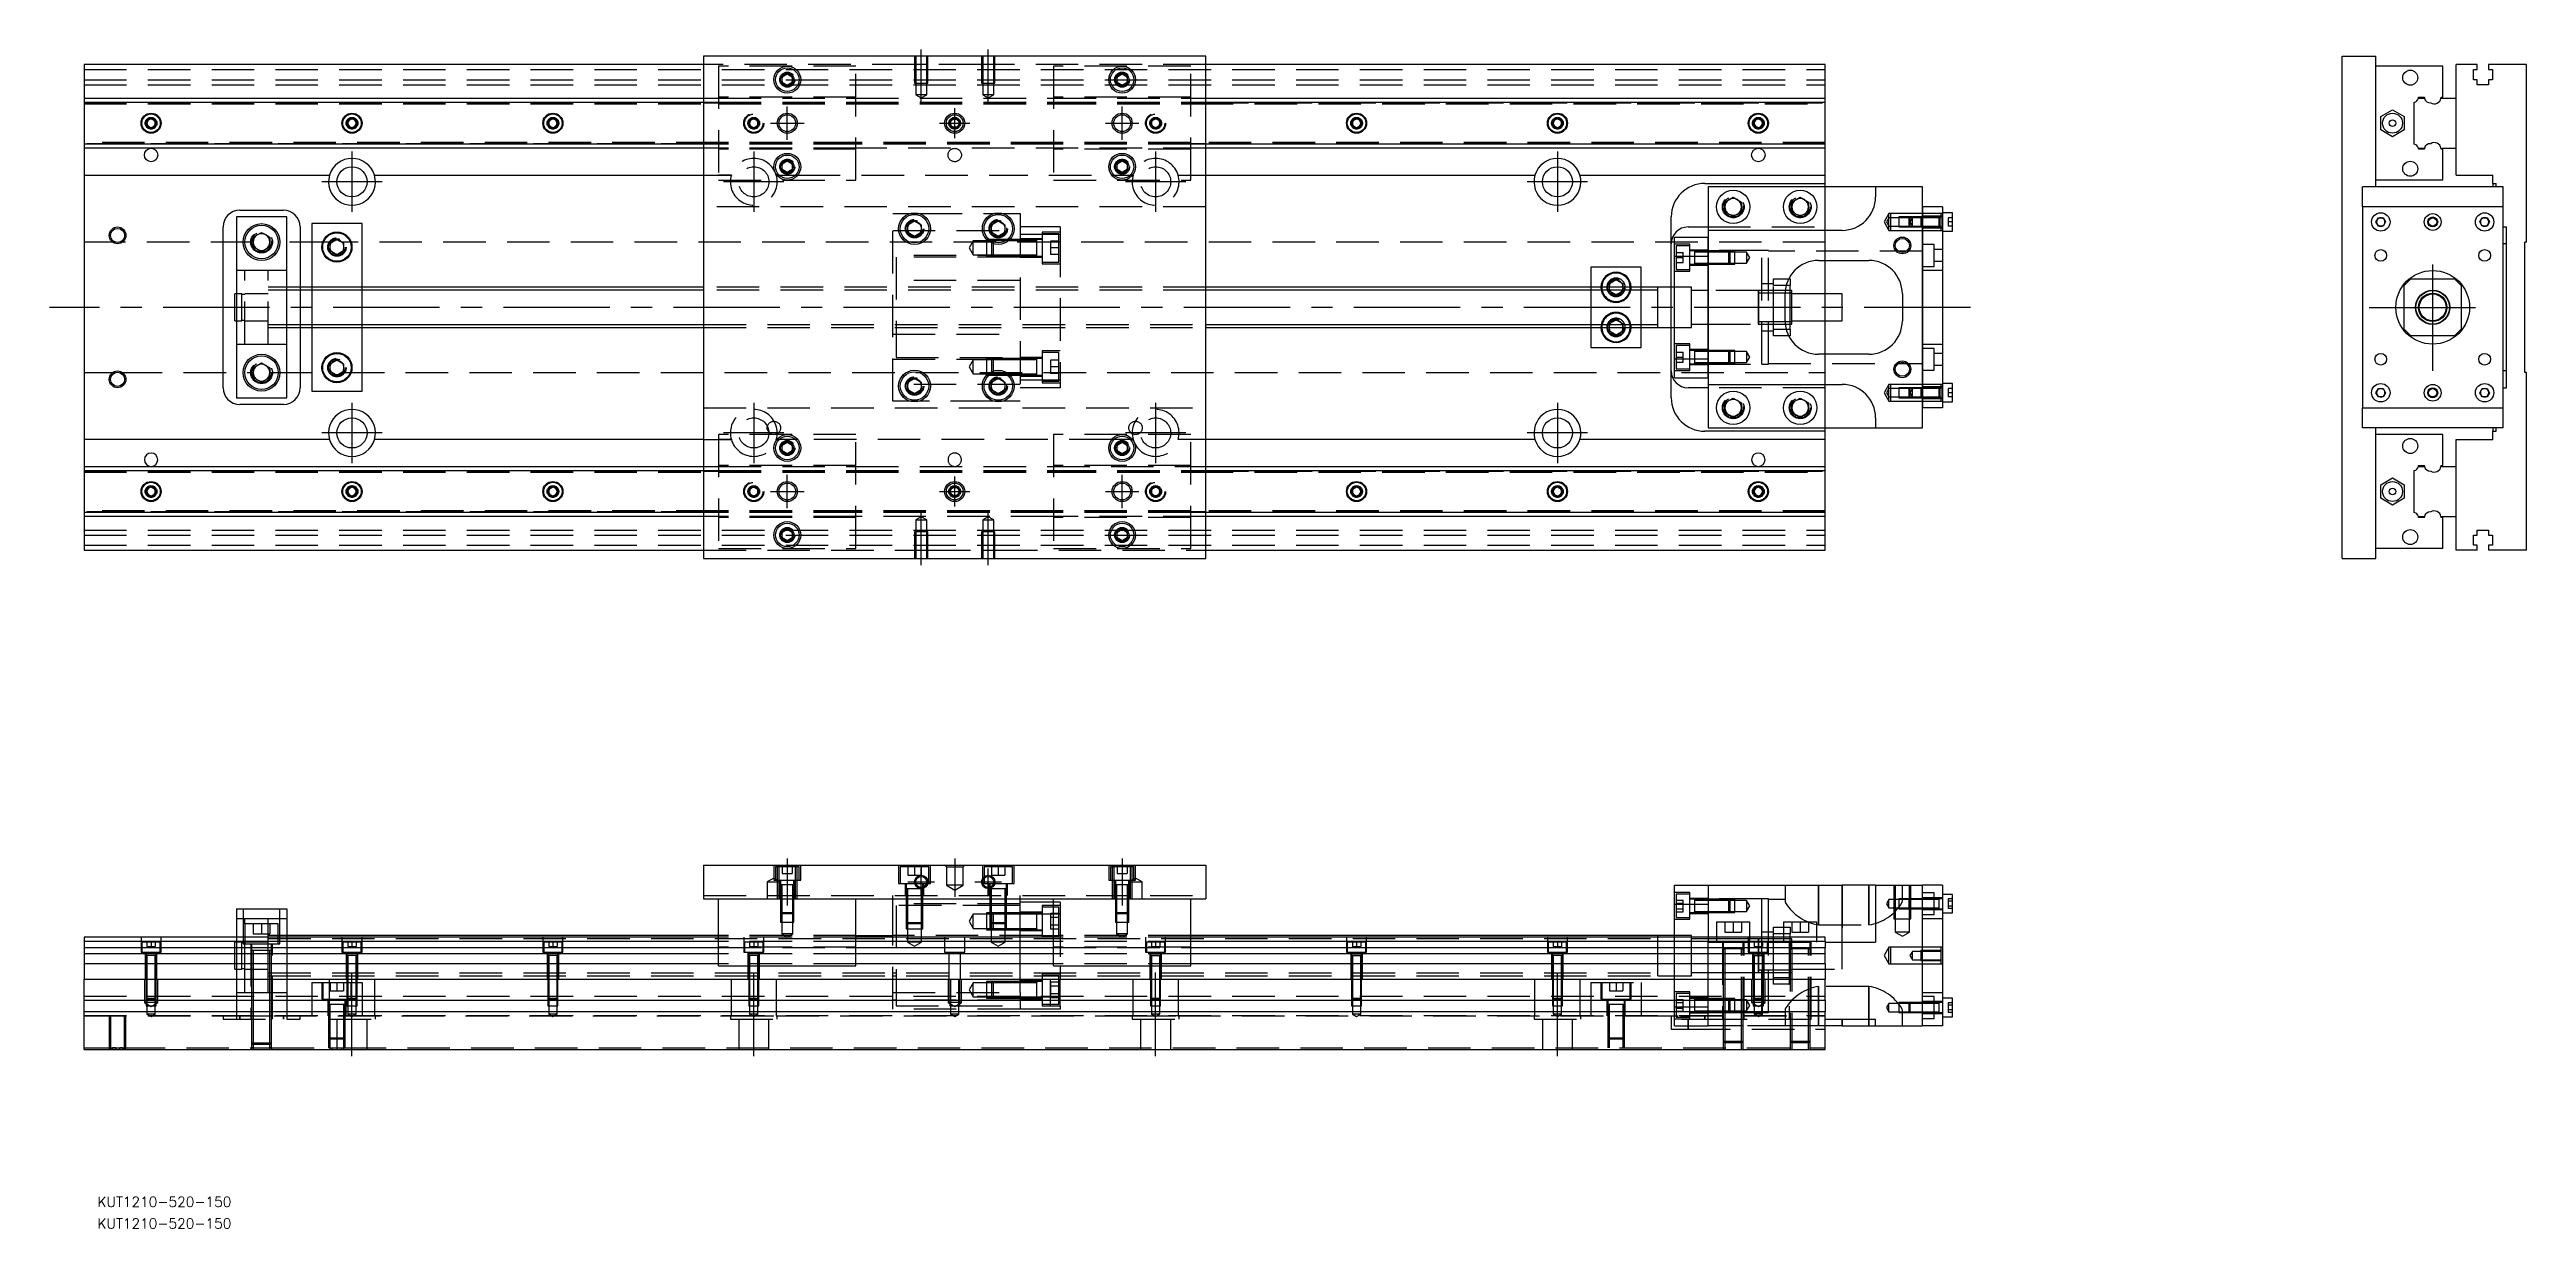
# Model space of a CAD drawing. Extents: x -10 to 729, y -275 to 77.
import ezdxf

# ---------------------------------------------------------------- set-up
doc = ezdxf.new("R2010")
doc.units = 0
doc.linetypes.add('CENTER', pattern=[50.8, 31.75, -6.35, 6.35, -6.35])
doc.linetypes.add('DASHED', pattern=[19.05, 12.7, -6.35])
doc.layers.get('0').update_dxf_attribs({"linetype": 'CONTINUOUS'})
doc.layers.add('CENTER', color=1, linetype='CENTER')
doc.styles.get("Standard").update_dxf_attribs({"font": 'txt.shx', "height": 3, "bigfont": 'bigfont.shx'})

# ---------------------------------------------------------------- blocks, each defined once
blk = doc.blocks.new('*U2')
at = {"color": 7, "linetype": 'CONTINUOUS'}
blk.add_text('KUT1210-520-150', height=3, dxfattribs=at).set_placement((3.99, -275.1))
blk = doc.blocks.new('*U3')
at = {"color": 7, "linetype": 'CONTINUOUS'}
blk.add_text('KUT1210-520-150', height=3, dxfattribs=at).set_placement((3.99, -268.65))

msp = doc.modelspace()

# ---------------------------------------------------------------- linework, layer by layer
at = {"color": 7, "linetype": 'CONTINUOUS'}
for p, q in [((335, 75), (185, 75)), ((185, 75), (185, -75)), ((335, -75), (335, 75)), ((674.39, 75), (684.39, 75)), ((674.39, -75), (674.39, 75)), ((684.39, 36), (684.39, 75)), ((185, 72.5), (0, 72.5)), ((0, 72.5), (0, 62.5)), ((208.5, 68.866026), (210, 69.73205)), ((208.5, 67.133974), (208.5, 68.866026)), ((210, 66.26795), (208.5, 67.133974)), ((210, 69.73205), (211.5, 68.866026)), ((211.5, 67.133974), (210, 66.26795)), ((211.5, 68.866026), (211.5, 67.133974)), ((308.5, 68.866026), (310, 69.73205)), ((308.5, 67.133974), (308.5, 68.866026)), ((310, 66.26795), (308.5, 67.133974)), ((310, 69.73205), (311.5, 68.866026)), ((311.5, 67.133974), (310, 66.26795)), ((311.5, 68.866026), (311.5, 67.133974)), ((520, 72.5), (335, 72.5)), ((520, 62.5), (520, 72.5)), ((704.39, 72), (684.39, 72)), ((704.39, 62.8), (704.39, 72)), ((708.39, 62.5), (708.39, 72.5)), ((714.69, 72.5), (708.39, 72.5)), ((713.54, 71), (714.69, 71)), ((713.54, 68), (713.54, 71)), ((714.69, 68), (713.54, 68)), ((714.69, 71), (714.69, 72.5)), ((714.69, 66.5), (714.69, 68)), ((718.09, 72.5), (718.09, 71)), ((729.39, 72.5), (718.09, 72.5)), ((718.09, 71), (719.24, 71)), ((718.09, 68), (718.09, 66.5)), ((719.24, 68), (718.09, 68)), ((719.24, 71), (719.24, 68)), ((729.39, 19.5), (729.39, 72.5)), ((0, 62.5), (185, 62.5)), ((0, 62.5), (0, 61.247728)), ((0, 61.247728), (185, 61.247728)), ((0, 61.247728), (0, 48.752272)), ((335, 62.5), (520, 62.5)), ((335, 61.247728), (520, 61.247728)), ((520, 61.247728), (520, 62.5)), ((520, 48.752272), (520, 61.247728)), ((695.89, 48.752272), (695.89, 61.247728)), ((697.142272, 62.5), (698.91668, 62.5)), ((697.187056, 62.8), (698.89, 62.8)), ((703.867372, 62.5), (708.39, 62.5)), ((703.89, 62.8), (704.39, 62.8)), ((708.39, 47.5), (708.39, 62.5)), ((708.39, 47.5), (708.39, 62.5)), ((718.09, 66.5), (714.69, 66.5)), ((18.75, 55.721688), (20, 56.443376)), ((18.75, 54.278312), (18.75, 55.721688)), ((20, 53.556624), (18.75, 54.278312)), ((20, 56.443376), (21.25, 55.721688)), ((21.25, 54.278312), (20, 53.556624)), ((21.25, 55.721688), (21.25, 54.278312)), ((78.75, 55.721688), (80, 56.443376)), ((78.75, 54.278312), (78.75, 55.721688)), ((80, 53.556624), (78.75, 54.278312)), ((80, 56.443376), (81.25, 55.721688)), ((81.25, 54.278312), (80, 53.556624)), ((81.25, 55.721688), (81.25, 54.278312)), ((138.75, 55.721688), (140, 56.443376)), ((138.75, 54.278312), (138.75, 55.721688)), ((140, 53.556624), (138.75, 54.278312)), ((140, 56.443376), (141.25, 55.721688)), ((141.25, 54.278312), (140, 53.556624)), ((141.25, 55.721688), (141.25, 54.278312)), ((378.75, 55.721688), (380, 56.443376)), ((378.75, 54.278312), (378.75, 55.721688)), ((380, 53.556624), (378.75, 54.278312)), ((380, 56.443376), (381.25, 55.721688)), ((381.25, 54.278312), (380, 53.556624)), ((381.25, 55.721688), (381.25, 54.278312)), ((438.75, 55.721688), (440, 56.443376)), ((438.75, 54.278312), (438.75, 55.721688)), ((440, 53.556624), (438.75, 54.278312)), ((440, 56.443376), (441.25, 55.721688)), ((441.25, 54.278312), (440, 53.556624)), ((441.25, 55.721688), (441.25, 54.278312)), ((498.75, 55.721688), (500, 56.443376)), ((498.75, 54.278312), (498.75, 55.721688)), ((500, 53.556624), (498.75, 54.278312)), ((500, 56.443376), (501.25, 55.721688)), ((501.25, 54.278312), (500, 53.556624)), ((501.25, 55.721688), (501.25, 54.278312)), ((685.889999, 57.020726), (689.39, 59.041452)), ((685.89, 52.979274), (685.889999, 57.020726)), ((689.39, 50.958548), (685.89, 52.979274)), ((689.39, 59.041452), (692.889999, 57.020726)), ((692.889999, 52.979274), (689.39, 50.958548)), ((692.889999, 57.020726), (692.889999, 52.979274)), ((185, 48.752272), (0, 48.752272)), ((0, 48.752272), (0, 47.5)), ((185, 47.5), (0, 47.5)), ((0, 47.5), (0, 39.5)), ((520, 48.752272), (335, 48.752272)), ((520, 47.5), (335, 47.5)), ((520, 47.5), (520, 48.752272)), ((520, 39.5), (520, 47.5)), ((697.142272, 47.5), (698.91668, 47.5)), ((698.89, 47.2), (697.187056, 47.2)), ((703.867372, 47.5), (708.39, 47.5)), ((704.39, 47.2), (703.89, 47.2)), ((704.39, 38), (704.39, 47.2)), ((708.39, 39.5), (708.39, 47.5)), ((0, 39.5), (73.291796, 39.5)), ((0, 39.5), (0, -39.5)), ((86.708204, 39.5), (185, 39.5)), ((208.5, 42.866026), (210, 43.73205)), ((208.5, 41.133974), (208.5, 42.866026)), ((210, 40.26795), (208.5, 41.133974)), ((210, 43.73205), (211.5, 42.866026)), ((211.5, 41.133974), (210, 40.26795)), ((211.5, 42.866026), (211.5, 41.133974)), ((308.5, 42.866026), (310, 43.73205)), ((308.5, 41.133974), (308.5, 42.866026)), ((310, 40.26795), (308.5, 41.133974)), ((310, 43.73205), (311.5, 42.866026)), ((311.5, 41.133974), (310, 40.26795)), ((311.5, 42.866026), (311.5, 41.133974)), ((335, 39.5), (433.291796, 39.5)), ((446.708204, 39.5), (520, 39.5)), ((484, 37), (520, 37)), ((520, 37), (520, 39.5)), ((520, 36), (520, 37)), ((704.39, 38), (684.39, 38)), ((708.39, 39.5), (719.39, 39.5)), ((719.39, 37), (719.39, 39.5)), ((719.39, 37), (720.39, 37)), ((719.39, 37), (719.39, 36)), ((720.39, 36), (720.39, 37)), ((485, 36), (485, 23)), ((535, 36), (485, 36)), ((490, 31.443376), (492.5, 32.886752)), ((490, 28.556624), (490, 31.443376)), ((492.5, 32.886752), (495, 31.443376)), ((495, 31.443376), (495, 28.556624)), ((510, 31.443376), (512.5, 32.886752)), ((510, 28.556624), (510, 31.443376)), ((512.5, 32.886752), (515, 31.443376)), ((515, 31.443376), (515, 28.556624)), ((535, 36), (535, 33)), ((549, 36), (535, 36)), ((549, 30), (549, 36)), ((555, 30), (549, 30)), ((549, 30), (549, -30)), ((549, -30), (549, 30)), ((555, 30), (555, -30)), ((680.39, 30), (680.39, 36)), ((722.39, 36), (680.39, 36)), ((680.39, 30), (680.39, -30)), ((722.39, 30), (680.39, 30)), ((722.39, 30), (722.39, 36)), ((722.39, -30), (722.39, 30)), ((41.5, -24), (41.5, 24)), ((45.5, 27), (45.5, -27)), ((60.5, 27), (45.5, 27)), ((46.5, 29), (59.5, 29)), ((50.5, 20.943376), (53, 22.386752)), ((53, 22.386752), (55.5, 20.943376)), ((60.5, -27), (60.5, 27)), ((64.5, 24), (64.5, 6)), ((68, 25), (68, 6)), ((83, 25), (68, 25)), ((83, 6), (83, 25)), ((246, 24.6547), (248, 25.809402)), ((246, 22.3453), (246, 24.6547)), ((248, 21.190598), (246, 22.3453)), ((248, 25.809402), (250, 24.6547)), ((250, 22.3453), (248, 21.190598)), ((250, 24.6547), (250, 22.3453)), ((271, 24.6547), (273, 25.809402)), ((271, 22.3453), (271, 24.6547)), ((273, 21.190598), (271, 22.3453)), ((273, 25.809402), (275, 24.6547)), ((275, 22.3453), (273, 21.190598)), ((275, 24.6547), (275, 22.3453)), ((474, 6), (474, 27)), ((479, 24), (485, 24)), ((485, 23), (485, 15.32971)), ((525, 23), (485, 23)), ((492.5, 27.113248), (490, 28.556624)), ((495, 28.556624), (492.5, 27.113248)), ((512.5, 27.113248), (510, 28.556624)), ((515, 28.556624), (512.5, 27.113248)), ((558, 28.25), (555, 28.25)), ((555, 22.75), (558, 22.75)), ((558, 22.75), (558, 28.25)), ((684.446624, 25.5), (685.168312, 26.75)), ((685.168312, 24.25), (684.446624, 25.5)), ((685.168312, 26.75), (686.611688, 26.75)), ((686.611688, 24.25), (685.168312, 24.25)), ((686.611688, 26.75), (687.333376, 25.5)), ((687.333376, 25.5), (686.611688, 24.25)), ((715.446624, 25.5), (716.168312, 26.75)), ((716.168312, 24.25), (715.446624, 25.5)), ((716.168312, 26.75), (717.611688, 26.75)), ((717.611688, 24.25), (716.168312, 24.25)), ((717.611688, 26.75), (718.333376, 25.5)), ((718.333376, 25.5), (717.611688, 24.25)), ((722.39, 24), (723.39, 24)), ((723.39, -24), (723.39, 24)), ((50.5, 18.056624), (50.5, 20.943376)), ((53, 16.613248), (50.5, 18.056624)), ((55.5, 18.056624), (53, 16.613248)), ((55.5, 20.943376), (55.5, 18.056624)), ((73.5, 19.1547), (75.5, 20.309402)), ((73.5, 16.8453), (73.5, 19.1547)), ((75.5, 15.690598), (73.5, 16.8453)), ((75.5, 20.309402), (77.5, 19.1547)), ((77.5, 16.8453), (75.5, 15.690598)), ((77.5, 19.1547), (77.5, 16.8453)), ((284.5, 15.253516), (284.5, 20.253526)), ((284.5, 15.253516), (284.5, 20.253526)), ((284.5, 19.85352), (284.5, 20.253526)), ((475, 21), (485, 21)), ((475, 15.32971), (475, 21)), ((475, 15.32971), (485, 15.32971)), ((475, -15.32971), (475, 15.32971)), ((485, -15.32971), (485, 15.32971)), ((485, 15.32971), (485, -15.32971)), ((723.39, 19), (722.39, 19)), ((729.39, 19.5), (728.89, 19.5)), ((728.89, -19.5), (728.89, 19.5)), ((465, 12), (450, 12)), ((450, 12), (450, 6)), ((455.5, 7.1547), (457.5, 8.309402)), ((457.5, 8.309402), (459.5, 7.1547)), ((465, 6), (465, 12)), ((509.069714, 8.5), (509.5, 8.5)), ((509.5, 8.5), (509.5, 6.5)), ((518, 14), (533, 14)), ((520, 4), (520, 14)), ((694.89, 8.5), (692.89, 6.5)), ((694.89, 8.5), (707.89, 8.5)), ((709.89, 6.5), (707.89, 8.5)), ((45, 0), (45, 4)), ((45.5, 4), (45, 4)), ((45, -4), (45, 0)), ((185, 6), (60.5, 6)), ((470, 6), (335, 6)), ((455.5, 6), (455.5, 7.1547)), ((459.5, 7.1547), (459.5, 6)), ((470, 6), (469.995, 6)), ((470, -6.000006), (470, 6.000006)), ((475, 6), (470, 6)), ((470.005, 6), (470, 6)), ((508, -4), (508, 4)), ((509.5, 4.25), (508.003126, 4.25)), ((509.5, 6.5), (508.317542, 6.5)), ((509.5, -6.5), (509.5, 6.5)), ((510, 5), (509.5, 5)), ((510, 4.25), (509.5, 4.25)), ((510, 0), (510, 5)), ((525, 4), (510, 4)), ((510, -5), (510, 0)), ((525, 0), (525, 4)), ((525, -4), (525, 0)), ((543, 4), (543, -4)), ((692.89, -6.5), (692.89, 6.5)), ((709.89, 6.5), (709.89, -6.5)), ((45, -4), (45.5, -4)), ((60.5, -6), (185, -6)), ((64.5, -6), (64.5, -24)), ((68, -6), (68, -25)), ((83, -25), (83, -6)), ((335, -6), (470, -6)), ((450, -6), (450, -12)), ((455.5, -7.1547), (455.5, -6)), ((457.5, -8.309402), (455.5, -7.1547)), ((459.5, -7.1547), (457.5, -8.309402)), ((459.5, -6), (459.5, -7.1547)), ((465, -12), (465, -6)), ((469.995, -6), (470, -6)), ((470, -6), (475, -6)), ((470, -6), (470.005, -6)), ((474, -27), (474, -6)), ((508.003126, -4.25), (509.5, -4.25)), ((508.317542, -6.5), (509.5, -6.5)), ((509.5, -4.25), (510, -4.25)), ((509.5, -5), (510, -5)), ((509.5, -6.5), (509.5, -8.5)), ((510, -4), (525, -4)), ((520, -14), (520, -4)), ((692.89, -6.5), (694.89, -8.5)), ((707.89, -8.5), (709.89, -6.5)), ((450, -12), (465, -12)), ((509.5, -8.5), (509.069714, -8.5)), ((533, -14), (518, -14)), ((707.89, -8.5), (694.89, -8.5)), ((50.5, -18.056624), (53, -16.613248)), ((50.5, -20.943376), (50.5, -18.056624)), ((53, -22.386752), (50.5, -20.943376)), ((53, -16.613248), (55.5, -18.056624)), ((55.5, -20.943376), (53, -22.386752)), ((55.5, -18.056624), (55.5, -20.943376)), ((73.5, -16.8453), (75.5, -15.690598)), ((73.5, -19.1547), (73.5, -16.8453)), ((75.5, -20.309402), (73.5, -19.1547)), ((75.5, -15.690598), (77.5, -16.8453)), ((77.5, -19.1547), (75.5, -20.309402)), ((77.5, -16.8453), (77.5, -19.1547)), ((246, -22.3453), (248, -21.190598)), ((248, -21.190598), (250, -22.3453)), ((271, -22.3453), (273, -21.190598)), ((273, -21.190598), (275, -22.3453)), ((475, -15.32971), (485, -15.32971)), ((475, -21), (475, -15.32971)), ((475, -21), (485, -21)), ((485, -15.32971), (485, -23)), ((723.39, -19), (722.39, -19)), ((729.39, -19.5), (728.89, -19.5)), ((729.39, -72.5), (729.39, -19.5)), ((45.5, -27), (60.5, -27)), ((59.5, -29), (46.5, -29)), ((68, -25), (83, -25)), ((246, -24.6547), (246, -22.3453)), ((248, -25.809402), (246, -24.6547)), ((250, -24.6547), (248, -25.809402)), ((250, -22.3453), (250, -24.6547)), ((271, -24.6547), (271, -22.3453)), ((273, -25.809402), (271, -24.6547)), ((275, -24.6547), (273, -25.809402)), ((275, -22.3453), (275, -24.6547)), ((485, -24), (479, -24)), ((485, -23), (525, -23)), ((485, -23), (485, -36)), ((490, -28.556624), (492.5, -27.113248)), ((490, -31.443376), (490, -28.556624)), ((492.5, -27.113248), (495, -28.556624)), ((495, -28.556624), (495, -31.443376)), ((510, -28.556624), (512.5, -27.113248)), ((510, -31.443376), (510, -28.556624)), ((512.5, -27.113248), (515, -28.556624)), ((515, -28.556624), (515, -31.443376)), ((558, -22.75), (555, -22.75)), ((555, -28.25), (558, -28.25)), ((558, -28.25), (558, -22.75)), ((684.446624, -25.5), (685.168312, -24.25)), ((685.168312, -26.75), (684.446624, -25.5)), ((685.168312, -24.25), (686.611688, -24.25)), ((686.611688, -26.75), (685.168312, -26.75)), ((686.611688, -24.25), (687.333376, -25.5)), ((687.333376, -25.5), (686.611688, -26.75)), ((715.446624, -25.5), (716.168312, -24.25)), ((716.168312, -26.75), (715.446624, -25.5)), ((716.168312, -24.25), (717.611688, -24.25)), ((717.611688, -26.75), (716.168312, -26.75)), ((717.611688, -24.25), (718.333376, -25.5)), ((718.333376, -25.5), (717.611688, -26.75)), ((722.39, -24), (723.39, -24)), ((485, -36), (535, -36)), ((492.5, -32.886752), (490, -31.443376)), ((495, -31.443376), (492.5, -32.886752)), ((512.5, -32.886752), (510, -31.443376)), ((515, -31.443376), (512.5, -32.886752)), ((520, -37), (520, -36)), ((535, -33), (535, -36)), ((535, -36), (549, -36)), ((555, -30), (549, -30)), ((549, -36), (549, -30)), ((680.39, -30), (722.39, -30)), ((680.39, -36), (680.39, -30)), ((722.39, -36), (680.39, -36)), ((684.39, -75), (684.39, -36)), ((719.39, -36), (719.39, -37)), ((720.39, -37), (720.39, -36)), ((722.39, -36), (722.39, -30)), ((73.291796, -39.5), (0, -39.5)), ((0, -39.5), (0, -47.5)), ((185, -39.5), (86.708204, -39.5)), ((208.5, -41.133974), (210, -40.26795)), ((208.5, -42.866026), (208.5, -41.133974)), ((210, -43.73205), (208.5, -42.866026)), ((210, -40.26795), (211.5, -41.133974)), ((211.5, -42.866026), (210, -43.73205)), ((211.5, -41.133974), (211.5, -42.866026)), ((308.5, -41.133974), (310, -40.26795)), ((308.5, -42.866026), (308.5, -41.133974)), ((310, -43.73205), (308.5, -42.866026)), ((310, -40.26795), (311.5, -41.133974)), ((311.5, -42.866026), (310, -43.73205)), ((311.5, -41.133974), (311.5, -42.866026)), ((433.291796, -39.5), (335, -39.5)), ((520, -39.5), (446.708204, -39.5)), ((520, -37), (484, -37)), ((520, -39.5), (520, -37)), ((520, -47.5), (520, -39.5)), ((704.39, -38), (684.39, -38)), ((704.39, -47.2), (704.39, -38)), ((708.39, -47.5), (708.39, -39.5)), ((708.39, -39.5), (719.39, -39.5)), ((719.39, -39.5), (719.39, -37)), ((719.39, -37), (720.39, -37)), ((0, -47.5), (185, -47.5)), ((0, -47.5), (0, -48.752272)), ((0, -48.752272), (185, -48.752272)), ((0, -48.752272), (0, -61.247728)), ((335, -47.5), (520, -47.5)), ((335, -48.752272), (520, -48.752272)), ((520, -48.752272), (520, -47.5)), ((520, -61.247728), (520, -48.752272)), ((685.889999, -52.979274), (689.39, -50.958548)), ((689.39, -50.958548), (692.889999, -52.979274)), ((695.89, -61.247728), (695.89, -48.752272)), ((697.142272, -47.5), (698.91668, -47.5)), ((697.187056, -47.2), (698.89, -47.2)), ((703.867372, -47.5), (708.39, -47.5)), ((703.89, -47.2), (704.39, -47.2)), ((708.39, -62.5), (708.39, -47.5)), ((708.39, -62.5), (708.39, -47.5)), ((18.75, -54.278312), (20, -53.556624)), ((18.75, -55.721688), (18.75, -54.278312)), ((20, -56.443376), (18.75, -55.721688)), ((20, -53.556624), (21.25, -54.278312)), ((21.25, -55.721688), (20, -56.443376)), ((21.25, -54.278312), (21.25, -55.721688)), ((78.75, -54.278312), (80, -53.556624)), ((78.75, -55.721688), (78.75, -54.278312)), ((80, -56.443376), (78.75, -55.721688)), ((80, -53.556624), (81.25, -54.278312)), ((81.25, -55.721688), (80, -56.443376)), ((81.25, -54.278312), (81.25, -55.721688)), ((138.75, -54.278312), (140, -53.556624)), ((138.75, -55.721688), (138.75, -54.278312)), ((140, -56.443376), (138.75, -55.721688)), ((140, -53.556624), (141.25, -54.278312)), ((141.25, -55.721688), (140, -56.443376)), ((141.25, -54.278312), (141.25, -55.721688)), ((378.75, -54.278312), (380, -53.556624)), ((378.75, -55.721688), (378.75, -54.278312)), ((380, -56.443376), (378.75, -55.721688)), ((380, -53.556624), (381.25, -54.278312)), ((381.25, -55.721688), (380, -56.443376)), ((381.25, -54.278312), (381.25, -55.721688)), ((438.75, -54.278312), (440, -53.556624)), ((438.75, -55.721688), (438.75, -54.278312)), ((440, -56.443376), (438.75, -55.721688)), ((440, -53.556624), (441.25, -54.278312)), ((441.25, -55.721688), (440, -56.443376)), ((441.25, -54.278312), (441.25, -55.721688)), ((498.75, -54.278312), (500, -53.556624)), ((498.75, -55.721688), (498.75, -54.278312)), ((500, -56.443376), (498.75, -55.721688)), ((500, -53.556624), (501.25, -54.278312)), ((501.25, -55.721688), (500, -56.443376)), ((501.25, -54.278312), (501.25, -55.721688)), ((685.89, -57.020726), (685.889999, -52.979274)), ((689.39, -59.041452), (685.89, -57.020726)), ((692.889999, -57.020726), (689.39, -59.041452)), ((692.889999, -52.979274), (692.889999, -57.020726)), ((185, -61.247728), (0, -61.247728)), ((0, -61.247728), (0, -62.5)), ((185, -62.5), (0, -62.5)), ((0, -62.5), (0, -72.5)), ((208.5, -67.133974), (210, -66.26795)), ((210, -66.26795), (211.5, -67.133974)), ((308.5, -67.133974), (310, -66.26795)), ((310, -66.26795), (311.5, -67.133974)), ((520, -61.247728), (335, -61.247728)), ((520, -62.5), (335, -62.5)), ((520, -62.5), (520, -61.247728)), ((520, -72.5), (520, -62.5)), ((697.142272, -62.5), (698.91668, -62.5)), ((698.89, -62.8), (697.187056, -62.8)), ((703.867372, -62.5), (708.39, -62.5)), ((704.39, -62.8), (703.89, -62.8)), ((704.39, -72), (704.39, -62.8)), ((708.39, -72.5), (708.39, -62.5)), ((714.69, -66.5), (718.09, -66.5)), ((714.69, -68), (714.69, -66.5)), ((718.09, -66.5), (718.09, -68)), ((0, -72.5), (185, -72.5)), ((208.5, -68.866026), (208.5, -67.133974)), ((210, -69.73205), (208.5, -68.866026)), ((211.5, -68.866026), (210, -69.73205)), ((211.5, -67.133974), (211.5, -68.866026)), ((308.5, -68.866026), (308.5, -67.133974)), ((310, -69.73205), (308.5, -68.866026)), ((311.5, -68.866026), (310, -69.73205)), ((311.5, -67.133974), (311.5, -68.866026)), ((335, -72.5), (520, -72.5)), ((704.39, -72), (684.39, -72)), ((714.69, -72.5), (708.39, -72.5)), ((713.54, -68), (714.69, -68)), ((713.54, -71), (713.54, -68)), ((714.69, -71), (713.54, -71)), ((714.69, -72.5), (714.69, -71)), ((718.09, -68), (719.24, -68)), ((718.09, -71), (718.09, -72.5)), ((719.24, -71), (718.09, -71)), ((729.39, -72.5), (718.09, -72.5)), ((719.24, -68), (719.24, -71)), ((185, -75), (335, -75)), ((674.39, -75), (684.39, -75)), ((185, -166.61), (185, -176.61)), ((185, -166.61), (335, -166.61)), ((335, -166.61), (335, -176.61)), ((185, -176.61), (335, -176.61)), ((189.5, -196.61), (189.5, -176.61)), ((230.5, -196.61), (230.5, -176.61)), ((241.5, -188.11), (241.5, -176.61)), ((279.5, -188.11), (279.5, -176.61)), ((289.5, -196.61), (289.5, -176.61)), ((330.5, -196.61), (330.5, -176.61)), ((475, -178.28029), (475, -172.61)), ((475, -172.61), (485, -172.61)), ((485, -172.61), (525, -172.61)), ((485, -172.61), (485, -188.11)), ((525, -189.61), (525, -172.61)), ((535, -172.61), (525, -172.61)), ((535, -172.61), (535, -189.61)), ((535, -172.61), (549, -172.61)), ((555, -172.61), (549, -172.61)), ((549, -214.61), (549, -172.61)), ((555, -172.61), (555, -214.61)), ((558, -175.36), (555, -175.36)), ((558, -180.86), (558, -175.36)), ((45.5, -179.61), (45.5, -188.11)), ((45.5, -179.61), (60.5, -179.61)), ((60.5, -179.61), (60.5, -188.11)), ((289.5, -177.61), (279.5, -177.61)), ((475, -188.11), (475, -178.28029)), ((475, -178.28029), (485, -178.28029)), ((497.5, -183.61), (487.5, -183.61)), ((487.5, -183.61), (487.5, -188.11)), ((497.5, -188.11), (497.5, -183.61)), ((517.5, -183.61), (507.5, -183.61)), ((507.5, -183.61), (507.5, -188.11)), ((517.5, -188.11), (517.5, -183.61)), ((555, -180.86), (558, -180.86)), ((0, -188.11), (0, -189.362272)), ((189.5, -188.11), (0, -188.11)), ((189.5, -189.362272), (0, -189.362272)), ((0, -189.362272), (0, -191.13668)), ((0, -191.13668), (189.5, -191.13668)), ((0, -191.13668), (0, -193.033076)), ((189.5, -187.61), (60.5, -187.61)), ((230.5, -187.61), (241.5, -187.61)), ((289.5, -188.11), (230.5, -188.11)), ((289.5, -189.362272), (230.5, -189.362272)), ((230.5, -191.13668), (289.5, -191.13668)), ((470.005, -187.61), (330.5, -187.61)), ((520, -188.11), (330.5, -188.11)), ((520, -189.362272), (330.5, -189.362272)), ((330.5, -191.13668), (520, -191.13668)), ((475, -187.61), (469.995, -187.61)), ((470, -193.61), (470, -187.609994)), ((470, -199.610006), (470, -187.609994)), ((470, -188.108756), (470, -187.61)), ((470, -198.735), (470, -188.485)), ((500, -193.61), (500, -188.609994)), ((500, -198.610006), (500, -188.609994)), ((500, -189.36), (500, -189.61)), ((501, -189.36), (500, -189.36)), ((500, -190.91), (500, -192.61)), ((504.5, -189.36), (501, -189.36)), ((507.5, -189.36), (504.5, -189.36)), ((509.5, -189.36), (507.5, -189.36)), ((510, -189.36), (509.5, -189.36)), ((520, -189.362272), (520, -188.11)), ((520, -189.362272), (520, -191.13668)), ((520, -189.61), (535, -189.61)), ((520, -193.033076), (520, -191.13668)), ((189.5, -193.033076), (0, -193.033076)), ((0, -193.033076), (0, -196.087372)), ((0, -196.087372), (0, -200.61)), ((189.5, -196.087372), (0, -196.087372)), ((189.5, -196.61), (230.5, -196.61)), ((289.5, -193.033076), (230.5, -193.033076)), ((289.5, -196.087372), (230.5, -196.087372)), ((241.5, -198.735), (242.5, -198.735)), ((289.5, -196.61), (330.5, -196.61)), ((520, -193.033076), (330.5, -193.033076)), ((520, -196.087372), (330.5, -196.087372)), ((470, -199.610006), (470, -198.735)), ((500, -192.61), (500, -193.61)), ((500, -197.86), (510, -197.86)), ((520, -196.087372), (520, -193.033076)), ((520, -196.087372), (520, -200.61)), ((0, -200.61), (520, -200.61)), ((0, -206.91), (0, -200.61)), ((0, -206.91), (520, -206.91)), ((0, -210.31), (0, -206.91)), ((520, -206.91), (520, -200.61)), ((520, -206.91), (520, -210.31)), ((558, -206.36), (555, -206.36)), ((558, -211.86), (558, -206.36)), ((0, -221.61), (0, -210.31)), ((0, -210.31), (520, -210.31)), ((520, -221.61), (520, -210.31)), ((520, -212.61), (535, -212.61)), ((525, -214.61), (525, -212.61)), ((535, -214.61), (535, -212.61)), ((555, -211.86), (558, -211.86)), ((0, -221.61), (520, -221.61)), ((525, -214.61), (520, -214.61)), ((525, -214.61), (535, -214.61)), ((535, -214.61), (549, -214.61)), ((555, -214.61), (549, -214.61))]:
    msp.add_line(p, q, dxfattribs=at)
at = {"color": 3, "linetype": 'DASHED'}
for p, q in [((248.000006, 75), (248.000006, 67)), ((248.35, 75), (248.35, 67)), ((251.65, 67), (251.65, 75)), ((251.999994, 67), (251.999994, 75)), ((268.000006, 75), (268.000006, 67)), ((268.35, 75), (268.35, 67)), ((271.65, 67), (271.65, 75)), ((271.999994, 67), (271.999994, 75)), ((0, 71), (520, 71)), ((0, 68), (520, 68)), ((248.000006, 72.5), (185, 72.5)), ((189.5, 72), (189.5, 38)), ((230.5, 72), (189.5, 72)), ((211.973226, 68.326156), (212, 68)), ((230.5, 38), (230.5, 72)), ((251.999994, 72.5), (248.000006, 72.5)), ((248.000006, 67), (251.999994, 67)), ((248.35, 67), (248.35, 63.5)), ((251.65, 63.5), (251.65, 67)), ((268.000006, 72.5), (251.999994, 72.5)), ((271.999994, 72.5), (268.000006, 72.5)), ((268.000006, 67), (271.999994, 67)), ((268.35, 67), (268.35, 63.5)), ((271.65, 63.5), (271.65, 67)), ((335, 72.5), (271.999994, 72.5)), ((289.5, 72), (289.5, 38)), ((330.5, 72), (289.5, 72)), ((311.973226, 68.326156), (312, 68)), ((330.5, 38), (330.5, 72)), ((0, 66.5), (520, 66.5)), ((0, 61.1147), (185, 61.1147)), ((0, 61.1), (189.5, 61.1)), ((0, 60.8), (189.5, 60.8)), ((185, 62.5), (189.5, 62.5)), ((185, 61.247728), (189.5, 61.247728)), ((185, 61.1147), (189.5, 61.1147)), ((230.5, 62.8), (189.5, 62.8)), ((189.5, 62.5), (230.5, 62.5)), ((189.5, 61.247728), (230.5, 61.247728)), ((189.5, 61.1147), (230.5, 61.1147)), ((189.5, 61.1), (230.5, 61.1)), ((189.5, 60.8), (230.5, 60.8)), ((230.5, 62.5), (289.5, 62.5)), ((230.5, 61.247728), (289.5, 61.247728)), ((230.5, 61.1147), (289.5, 61.1147)), ((230.5, 61.1), (289.5, 61.1)), ((230.5, 60.8), (289.5, 60.8)), ((251.65, 63.5), (248.35, 63.5)), ((248.35, 63.5), (250, 62.547372)), ((250, 62.547372), (251.65, 63.5)), ((271.65, 63.5), (268.35, 63.5)), ((268.35, 63.5), (270, 62.547372)), ((270, 62.547372), (271.65, 63.5)), ((330.5, 62.8), (289.5, 62.8)), ((289.5, 62.5), (335, 62.5)), ((289.5, 61.247728), (330.5, 61.247728)), ((289.5, 61.1147), (330.5, 61.1147)), ((289.5, 61.1), (330.5, 61.1)), ((289.5, 60.8), (330.5, 60.8)), ((330.5, 61.247728), (335, 61.247728)), ((330.5, 61.1147), (335, 61.1147)), ((330.5, 61.1), (520, 61.1)), ((330.5, 60.8), (520, 60.8)), ((335, 61.1147), (520, 61.1147)), ((21.477374, 55.25955), (21.5, 55)), ((81.477374, 55.25955), (81.5, 55)), ((141.477374, 55.25955), (141.5, 55)), ((198.75, 55.721688), (200, 56.443376)), ((198.75, 54.278312), (198.75, 55.721688)), ((200, 53.556624), (198.75, 54.278312)), ((200, 56.443376), (201.25, 55.721688)), ((201.25, 54.278312), (200, 53.556624)), ((201.25, 55.721688), (201.25, 54.278312)), ((201.477374, 55.25955), (201.5, 55)), ((318.5, 55), (318.52041, 55.24661)), ((318.75, 55.721688), (320, 56.443376)), ((318.75, 54.278312), (318.75, 55.721688)), ((320, 53.556624), (318.75, 54.278312)), ((320, 56.443376), (321.25, 55.721688)), ((321.25, 54.278312), (320, 53.556624)), ((321.25, 55.721688), (321.25, 54.278312)), ((378.5, 55), (378.52041, 55.24661)), ((441.477374, 55.25955), (441.5, 55)), ((501.477374, 55.25955), (501.5, 55)), ((189.5, 49.2), (0, 49.2)), ((189.5, 48.9), (0, 48.9)), ((185, 48.8853), (0, 48.8853)), ((189.5, 48.8853), (185, 48.8853)), ((189.5, 48.752272), (185, 48.752272)), ((189.5, 47.5), (185, 47.5)), ((230.5, 49.2), (189.5, 49.2)), ((230.5, 48.9), (189.5, 48.9)), ((230.5, 48.8853), (189.5, 48.8853)), ((230.5, 48.752272), (189.5, 48.752272)), ((230.5, 47.5), (189.5, 47.5)), ((230.5, 47.2), (189.5, 47.2)), ((289.5, 49.2), (230.5, 49.2)), ((289.5, 48.9), (230.5, 48.9)), ((289.5, 48.8853), (230.5, 48.8853)), ((289.5, 48.752272), (230.5, 48.752272)), ((335, 47.5), (230.5, 47.5)), ((330.5, 49.2), (289.5, 49.2)), ((330.5, 48.9), (289.5, 48.9)), ((330.5, 48.8853), (289.5, 48.8853)), ((330.5, 48.752272), (289.5, 48.752272)), ((330.5, 47.2), (289.5, 47.2)), ((520, 49.2), (330.5, 49.2)), ((520, 48.9), (330.5, 48.9)), ((335, 48.8853), (330.5, 48.8853)), ((335, 48.752272), (330.5, 48.752272)), ((520, 48.8853), (335, 48.8853)), ((185, 39.5), (193.291796, 39.5)), ((189.5, 39.5), (193.291796, 39.5)), ((193.291796, 39.5), (189.5, 39.5)), ((189.5, 38), (230.5, 38)), ((206.708204, 39.5), (206.877502, 39.5)), ((206.877502, 39.5), (207.55051, 39.5)), ((207.55051, 39.5), (212.44949, 39.5)), ((211.973226, 42.326156), (212, 42)), ((212.44949, 39.5), (213.122498, 39.5)), ((213.122498, 39.5), (281.877502, 39.5)), ((288.122498, 39.5), (313.291796, 39.5)), ((289.5, 38), (330.5, 38)), ((306.877502, 39.5), (307.55051, 39.5)), ((307.55051, 39.5), (312.44949, 39.5)), ((311.973226, 42.326156), (312, 42)), ((312.44949, 39.5), (313.122498, 39.5)), ((326.708204, 39.5), (335, 39.5)), ((335, 30), (185, 30)), ((495.477798, 30.364306), (495.5, 30)), ((509.5, 30), (509.520026, 30.346056)), ((520, 24), (520, 36)), ((241.5, 28), (246.47931, 28)), ((241.5, -28), (241.5, 28)), ((241.5, 23), (279.5, 23)), ((245.5, 23.5), (245.518502, 23.803588)), ((246.47931, 28), (249.52069, 28)), ((249.52069, 28), (271.47931, 28)), ((271.47931, 28), (274.52069, 28)), ((274.52069, 28), (279.5, 28)), ((275.483582, 23.786038), (275.5, 23.5)), ((279.5, 28), (279.5, -28)), ((291.5, 24), (279.5, 24)), ((286.1, 22.50352), (286.1, 13.00352)), ((291.5, 22.50352), (286.1, 22.50352)), ((291.5, 24), (291.5, 21.748564)), ((485, 24), (520, 24)), ((520, 23), (520, 24)), ((520, 14), (520, 23)), ((539, 28), (537.556624, 25.5)), ((537.556624, 25.5), (539, 23)), ((539, 26.75), (538.278312, 25.5)), ((538.278312, 25.5), (539, 24.25)), ((539, 26.75), (539, 28)), ((539.5, 28), (539, 28)), ((539, 24.25), (539, 26.75)), ((542, 26.75), (539, 26.75)), ((539, 23), (539, 24.25)), ((539, 24.25), (542, 24.25)), ((539, 23), (539.5, 23)), ((539.5, 28), (539.5, 23)), ((549, 28), (539.5, 28)), ((539.5, 23), (549, 23)), ((542, 26.999994), (542, 24.000006)), ((545.25, 26.999994), (542, 26.999994)), ((545, 26.75), (542, 26.75)), ((542, 24.25), (545, 24.25)), ((542, 24.000006), (545.25, 24.000006)), ((545.25, 27), (545, 26.75)), ((545, 24.25), (545, 26.75)), ((549, 26.75), (545, 26.75)), ((545, 24.25), (549, 24.25)), ((545, 24.25), (545.25, 24)), ((545.25, 27), (545.25, 24)), ((549, 27), (545.25, 27)), ((549, 26.999994), (545.25, 26.999994)), ((545.25, 24.000006), (549, 24.000006)), ((545.25, 24), (549, 24)), ((546, 26.75), (545.278312, 25.5)), ((545.278312, 25.5), (546, 24.25)), ((546, 24.25), (546, 26.75)), ((548.5, 26.999994), (548.5, 26.75)), ((548.5, 26.75), (548.5, 24.25)), ((548.5, 24.25), (548.5, 24.000006)), ((554.5, 28), (549, 28)), ((555, 27.25), (549, 27.25)), ((554, 27), (549, 27)), ((554, 26.75), (549, 26.75)), ((549, 24.25), (554, 24.25)), ((549, 24), (554, 24)), ((549, 23.75), (555, 23.75)), ((549, 23), (554.5, 23)), ((554, 27), (553.995, 27)), ((553.995, 24), (554, 24)), ((554, 23.999994), (554, 27.000006)), ((554, 26.75), (554, 27.000006)), ((554, 26.875392), (554, 27)), ((554, 27), (554, 26.875392)), ((555, 27), (554, 27)), ((554.005, 27), (554, 27)), ((554, 24.124608), (554, 26.875392)), ((554, 26.875392), (554, 25.498804)), ((554, 24.25), (554, 26.75)), ((554.5, 26.75), (554, 26.75)), ((554, 25.498804), (554, 24.124608)), ((554, 23.999994), (554, 24.25)), ((554, 24.25), (554.5, 24.25)), ((554, 24), (554, 24.124608)), ((554, 24.124608), (554, 24)), ((554, 24), (555, 24)), ((554, 24), (554.005, 24)), ((554.5, 28), (554.5, 27)), ((555, 28), (554.5, 28)), ((554.5, 27), (554.5, 24)), ((554.5, 24), (554.5, 23)), ((554.5, 23), (555, 23)), ((556.7, 26.75), (556.7, 25.5)), ((558, 26.75), (556.7, 26.75)), ((558, 25.5), (556.7, 25.5)), ((556.7, 25.5), (556.7, 24.25)), ((558, 24.25), (556.7, 24.25)), ((9.359688, 19.5), (0, 19.5)), ((50.5, 19.5), (10.640312, 19.5)), ((74.030306, 19.5), (55.5, 19.5)), ((55.977798, 19.864306), (56, 19.5)), ((73, 18), (73.012884, 18.253488)), ((520, 19.5), (76.969694, 19.5)), ((279.5, 15.5), (241.5, 15.5)), ((242.5, 15), (242.5, -15)), ((279.5, 15), (242.5, 15)), ((265.5, 19.85352), (264.287564, 17.75352)), ((264.287564, 17.75352), (265.5, 15.65352)), ((265.5, 15.65352), (265.5, 19.85352)), ((269.5, 19.85352), (265.5, 19.85352)), ((265.5, 15.65352), (269.5, 15.65352)), ((269.5, 20.253516), (269.5, 15.253526)), ((269.532604, 20.253516), (269.5, 20.253516)), ((271.1, 19.85352), (269.5, 19.85352)), ((269.5, 15.65352), (271.1, 15.65352)), ((269.5, 15.253526), (271.499994, 15.253526)), ((270.25722, 20.253516), (269.532604, 20.253516)), ((271.499994, 20.253516), (270.25722, 20.253516)), ((271.5, 20.25352), (271.1, 19.85352)), ((271.1, 19.698356), (271.1, 19.85352)), ((275.183046, 19.85352), (271.1, 19.85352)), ((271.1, 19.146554), (271.1, 19.698356)), ((271.1, 15.65352), (271.1, 19.146554)), ((271.1, 15.65352), (279.5, 15.65352)), ((271.1, 15.65352), (271.5, 15.25352)), ((275.74278, 20.253516), (271.499994, 20.253516)), ((271.499994, 15.253526), (279.5, 15.253526)), ((271.5, 20.25352), (271.5, 19.523506)), ((275.742786, 20.25352), (271.5, 20.25352)), ((271.5, 19.523506), (271.5, 18.99306)), ((271.5, 18.99306), (271.5, 15.25352)), ((271.5, 15.25352), (279.5, 15.25352)), ((276.04396, 19.85352), (275.183046, 19.85352)), ((276.467396, 20.253516), (275.74278, 20.253516)), ((276.467402, 20.25352), (275.742786, 20.25352)), ((279.5, 19.85352), (276.04396, 19.85352)), ((279.5, 20.253516), (276.467396, 20.253516)), ((279.5, 20.25352), (276.467402, 20.25352)), ((291.5, 21.748564), (279.5, 21.748564)), ((286.1, 20.50352), (279.5, 20.50352)), ((284.5, 20.25352), (279.5, 20.25352)), ((284.5, 19.85352), (279.5, 19.85352)), ((279.5, 15.65352), (284.5, 15.65352)), ((279.5, 15.25352), (284.5, 15.25352)), ((279.5, 15.00352), (286.1, 15.00352)), ((284.5, 20.25352), (284.495, 20.25352)), ((284.495, 15.25352), (284.5, 15.25352)), ((284.5, 19.996122), (284.5, 20.25352)), ((286.1, 20.25352), (284.5, 20.25352)), ((284.505, 20.25352), (284.5, 20.25352)), ((284.5, 15.51097), (284.5, 19.996122)), ((284.5, 15.65352), (284.5, 19.85352)), ((284.5, 15.253516), (284.5, 15.65352)), ((284.5, 15.25352), (284.5, 15.51097)), ((284.5, 15.25352), (286.1, 15.25352)), ((284.5, 15.25352), (284.505, 15.25352)), ((291.1, 22.00352), (286.1, 22.00352)), ((288.6, 19.75352), (288.6, 17.75352)), ((291.1, 19.75352), (288.6, 19.75352)), ((288.6, 17.75352), (288.6, 15.75352)), ((291.1, 17.75352), (288.6, 17.75352)), ((291.1, 15.75352), (288.6, 15.75352)), ((291.1, 13.50352), (291.1, 22.00352)), ((291.5, 21.748564), (291.5, -21.748564)), ((479.5, 18.849242), (475, 18.849242)), ((475.5, 18.349242), (475.5, 11.349242)), ((479.5, 18.349242), (475.5, 18.349242)), ((475.5, 16.349242), (477.5, 16.349242)), ((475.5, 14.849242), (477.5, 14.849242)), ((477.5, 14.849242), (477.5, 16.349242)), ((477.5, 13.349242), (477.5, 14.849242)), ((479.5, 10.849242), (479.5, 18.849242)), ((485, 17.099242), (479.5, 17.099242)), ((480.9, 16.849242), (479.5, 16.849242)), ((480.9, 16.849242), (480.895, 16.849242)), ((480.9, 16.849248), (480.9, 12.849238)), ((480.9, 16.849248), (480.9, 12.849238)), ((480.9, 16.849242), (480.9, 16.63278)), ((480.905, 16.849242), (480.9, 16.849242)), ((485, 16.849242), (480.9, 16.849242)), ((480.9, 16.63278), (480.9, 13.065704)), ((485, 16.499242), (480.9, 16.499242)), ((485, 15.32971), (485, 21)), ((501, 17), (485, 17)), ((491.15, 16.849242), (485, 16.849242)), ((491.150006, 16.849238), (485, 16.849238)), ((491.5, 16.499242), (485, 16.499242)), ((491.15, 12.849242), (491.15, 16.849242)), ((491.5, 16.499242), (491.15, 16.849242)), ((493, 16.849238), (491.150006, 16.849238)), ((491.5, 16.499242), (491.5, 13.199242)), ((493, 16.499242), (491.5, 16.499242)), ((493, 12.849248), (493, 16.849238)), ((496.5, 16.499242), (493, 16.499242)), ((496.5, 16.499242), (496.5, 13.199242)), ((497.452628, 14.849242), (496.5, 16.499242)), ((496.5, 13.199242), (497.452628, 14.849242)), ((501, -17), (501, 17)), ((503, 17), (501, 17)), ((503, -17), (503, 17)), ((549, 16.75), (503, 16.75)), ((552.5, 18.75), (549, 18.75)), ((552.5, 12.25), (552.5, 18.75)), ((555, 17.25), (552.5, 17.25)), ((48, 11), (45.5, 11)), ((48, -11), (48, 11)), ((55, 11), (48, 11)), ((55, -11), (55, 11)), ((60.5, 11), (55, 11)), ((279.5, 8), (241.5, 8)), ((286.1, 13.50352), (291.1, 13.50352)), ((286.1, 13.00352), (291.5, 13.00352)), ((475, 10.849242), (479.5, 10.849242)), ((475.5, 13.349242), (477.5, 13.349242)), ((475.5, 11.349242), (479.5, 11.349242)), ((479.5, 12.849242), (480.9, 12.849242)), ((479.5, 12.599242), (485, 12.599242)), ((480.895, 12.849242), (480.9, 12.849242)), ((480.9, 13.199242), (485, 13.199242)), ((480.9, 13.065704), (480.9, 12.849242)), ((480.9, 12.849242), (480.905, 12.849242)), ((480.9, 12.849242), (485, 12.849242)), ((485, 13.199242), (491.5, 13.199242)), ((485, 12.849248), (491.150006, 12.849248)), ((485, 12.849242), (491.15, 12.849242)), ((491.15, 12.849242), (491.5, 13.199242)), ((491.150006, 12.849248), (493, 12.849248)), ((491.5, 13.199242), (493, 13.199242)), ((493, 13.199242), (496.5, 13.199242)), ((504.5, 8.5), (509.069714, 8.5)), ((504.5, 6.5), (504.5, 8.5)), ((549, 12.25), (552.5, 12.25)), ((555, 11), (549, 11)), ((552.5, 13.75), (555, 13.75)), ((47.1, 4), (45.5, 4)), ((47.1, 0), (47.1, 4)), ((48, 3.8), (47.1, 3.8)), ((47.1, -4), (47.1, 0)), ((55, 4), (48, 4)), ((60.5, 6), (55, 6)), ((60.5, 5.125), (55, 5.125)), ((64.5, 6), (64.5, 5.125)), ((64.5, 5.125), (64.5, -5.125)), ((68, 6), (68, 5.125)), ((68, 5.125), (68, -5.125)), ((83, 5.125), (83, 6)), ((83, -5.125), (83, 5.125)), ((335, 6), (185, 6)), ((335, 5.125), (185, 5.125)), ((450, 6), (450, 5.125)), ((450, 5.125), (450, -5.125)), ((455.5, 5.125), (455.5, 6)), ((455.5, 4.8453), (455.5, 5.125)), ((457.5, 3.690598), (455.5, 4.8453)), ((459.5, 4.8453), (457.5, 3.690598)), ((459.5, 6), (459.5, 5.125)), ((459.5, 5.125), (459.5, 4.8453)), ((459.983582, 6.286038), (460, 6)), ((465, 5.125), (465, 6)), ((465, -5.125), (465, 5.125)), ((474, -6), (474, 6)), ((480, 6), (475, 6)), ((480, 0), (480, 6)), ((485, 5), (480, 5)), ((480, -6), (480, 0)), ((500.005, 5), (485, 5)), ((504.5, 5), (499.995, 5)), ((500, -5.000006), (500, 5.000006)), ((500, 4.43509), (500, 5)), ((500, 5), (500, 4.435078)), ((500, 4.435078), (500, -4.435962)), ((504.5, 4.25), (500, 4.25)), ((504.5, 7), (501, 7)), ((508.317542, 6.5), (504.5, 6.5)), ((504.5, -6.5), (504.5, 6.5)), ((508.050126, 5), (504.5, 5)), ((508.003126, 4.25), (504.5, 4.25)), ((509.5, 5), (508.050126, 5)), ((520, -4), (520, 4)), ((45.5, -4), (47.1, -4)), ((47.1, -3.8), (48, -3.8)), ((48, -4), (55, -4)), ((55, -5.125), (60.5, -5.125)), ((55, -6), (60.5, -6)), ((64.5, -5.125), (64.5, -6)), ((68, -5.125), (68, -6)), ((83, -6), (83, -5.125)), ((185, -5.125), (335, -5.125)), ((185, -6), (335, -6)), ((450, -5.125), (450, -6)), ((455, -6), (455.018502, -5.696412)), ((455.5, -4.8453), (457.5, -3.690598)), ((455.5, -5.125), (455.5, -4.8453)), ((455.5, -6), (455.5, -5.125)), ((457.5, -3.690598), (459.5, -4.8453)), ((459.5, -4.8453), (459.5, -5.125)), ((459.5, -5.125), (459.5, -6)), ((465, -6), (465, -5.125)), ((470, -6), (470, -5.999164)), ((475, -6), (480, -6)), ((480, -5), (485, -5)), ((485, -5), (500.005, -5)), ((499.995, -5), (504.5, -5)), ((500, -4.25), (504.5, -4.25)), ((500, -4.998998), (500, -4.435962)), ((500, -4.435962), (500, -5)), ((500, -5), (500, -4.998998)), ((501, -7), (504.5, -7)), ((504.5, -4.25), (508.003126, -4.25)), ((504.5, -5), (508.050126, -5)), ((504.5, -6.5), (508.317542, -6.5)), ((504.5, -8.5), (504.5, -6.5)), ((508.050126, -5), (509.5, -5)), ((45.5, -11), (48, -11)), ((48, -11), (55, -11)), ((55, -11), (60.5, -11)), ((241.5, -8), (279.5, -8)), ((286.1, -13.00352), (286.1, -22.50352)), ((291.5, -13.00352), (286.1, -13.00352)), ((291.1, -13.50352), (286.1, -13.50352)), ((291.1, -22.00352), (291.1, -13.50352)), ((479.5, -10.849242), (475, -10.849242)), ((475.5, -11.349242), (475.5, -18.349242)), ((479.5, -11.349242), (475.5, -11.349242)), ((475.5, -13.349242), (477.5, -13.349242)), ((477.5, -14.849242), (477.5, -13.349242)), ((479.5, -18.849242), (479.5, -10.849242)), ((485, -12.599242), (479.5, -12.599242)), ((480.9, -12.849242), (479.5, -12.849242)), ((480.9, -12.849242), (480.895, -12.849242)), ((480.9, -12.849238), (480.9, -16.849248)), ((480.9, -12.849242), (480.9, -13.065704)), ((485, -12.849242), (480.9, -12.849242)), ((480.905, -12.849242), (480.9, -12.849242)), ((480.9, -13.065704), (480.9, -16.63278)), ((485, -13.199242), (480.9, -13.199242)), ((491.15, -12.849242), (485, -12.849242)), ((491.150006, -12.849248), (485, -12.849248)), ((491.5, -13.199242), (485, -13.199242)), ((491.15, -16.849242), (491.15, -12.849242)), ((491.5, -13.199242), (491.15, -12.849242)), ((493, -12.849248), (491.150006, -12.849248)), ((491.5, -13.199242), (491.5, -16.499242)), ((493, -13.199242), (491.5, -13.199242)), ((493, -16.849238), (493, -12.849248)), ((496.5, -13.199242), (493, -13.199242)), ((496.5, -13.199242), (496.5, -16.499242)), ((497.452628, -14.849242), (496.5, -13.199242)), ((509.069714, -8.5), (504.5, -8.5)), ((520, -23), (520, -14)), ((549, -11), (555, -11)), ((552.5, -12.25), (549, -12.25)), ((552.5, -18.75), (552.5, -12.25)), ((555, -13.75), (552.5, -13.75)), ((0, -19.5), (9.359688, -19.5)), ((10.640312, -19.5), (50.5, -19.5)), ((50, -19.5), (50.020026, -19.153944)), ((55.5, -19.5), (74.030306, -19.5)), ((73, -18), (73.012884, -17.746512)), ((76.969694, -19.5), (520, -19.5)), ((241.5, -15.5), (279.5, -15.5)), ((242.5, -15), (279.5, -15)), ((265.5, -15.65352), (264.287564, -17.75352)), ((264.287564, -17.75352), (265.5, -19.85352)), ((265.5, -19.85352), (265.5, -15.65352)), ((269.5, -15.65352), (265.5, -15.65352)), ((265.5, -19.85352), (269.5, -19.85352)), ((271.5, -15.253524), (269.5, -15.253526)), ((269.5, -15.253526), (269.5, -20.253516)), ((271.1, -15.65352), (269.5, -15.65352)), ((269.5, -19.85352), (271.1, -19.85352)), ((269.5, -20.253516), (269.532604, -20.253516)), ((269.532604, -20.253516), (270.25722, -20.253516)), ((270.25722, -20.253516), (271.5, -20.253518)), ((271.5, -15.25352), (271.1, -15.65352)), ((271.1, -19.146554), (271.1, -15.65352)), ((279.5, -15.65352), (271.1, -15.65352)), ((271.1, -19.698356), (271.1, -19.146554)), ((271.1, -19.85352), (271.1, -19.698356)), ((271.1, -19.85352), (275.183046, -19.85352)), ((271.1, -19.85352), (271.5, -20.25352)), ((271.5, -15.25352), (271.5, -18.99306)), ((279.5, -15.25352), (271.5, -15.25352)), ((279.5, -15.253526), (271.5, -15.253524)), ((271.5, -18.99306), (271.5, -19.523506)), ((271.5, -19.523506), (271.5, -20.25352)), ((271.5, -20.253518), (275.74278, -20.253516)), ((271.5, -20.25352), (275.742786, -20.25352)), ((275.183046, -19.85352), (276.04396, -19.85352)), ((275.74278, -20.253516), (276.467396, -20.253516)), ((275.742786, -20.25352), (276.467402, -20.25352)), ((276.04396, -19.85352), (279.5, -19.85352)), ((276.467396, -20.253516), (279.5, -20.253516)), ((276.467402, -20.25352), (279.5, -20.25352)), ((286.1, -15.00352), (279.5, -15.00352)), ((284.5, -15.25352), (279.5, -15.25352)), ((284.5, -15.65352), (279.5, -15.65352)), ((279.5, -19.85352), (284.5, -19.85352)), ((279.5, -20.25352), (284.5, -20.25352)), ((279.5, -20.50352), (286.1, -20.50352)), ((291.5, -21.748564), (279.5, -21.748564)), ((284.5, -15.25352), (284.495, -15.25352)), ((284.495, -20.25352), (284.5, -20.25352)), ((284.5, -20.253526), (284.5, -15.253516)), ((284.5, -15.51092), (284.5, -15.25352)), ((284.505, -15.25352), (284.5, -15.25352)), ((286.1, -15.25352), (284.5, -15.25352)), ((284.5, -19.996072), (284.5, -15.51092)), ((284.5, -20.25352), (284.5, -19.996072)), ((284.5, -20.25352), (284.505, -20.25352)), ((284.5, -20.25352), (286.1, -20.25352)), ((286.1, -22.00352), (291.1, -22.00352)), ((288.6, -15.75352), (288.6, -17.75352)), ((291.1, -15.75352), (288.6, -15.75352)), ((291.1, -17.75352), (288.6, -17.75352)), ((288.6, -17.75352), (288.6, -19.75352)), ((291.1, -19.75352), (288.6, -19.75352)), ((291.5, -21.748564), (291.5, -24)), ((475, -18.849242), (479.5, -18.849242)), ((475.5, -14.849242), (477.5, -14.849242)), ((475.5, -16.349242), (477.5, -16.349242)), ((475.5, -18.349242), (479.5, -18.349242)), ((477.5, -16.349242), (477.5, -14.849242)), ((479.5, -16.849242), (480.9, -16.849242)), ((479.5, -17.099242), (485, -17.099242)), ((480.895, -16.849242), (480.9, -16.849242)), ((480.9, -16.499242), (485, -16.499242)), ((480.9, -16.63278), (480.9, -16.849242)), ((480.9, -16.849242), (485, -16.849242)), ((480.9, -16.849242), (480.905, -16.849242)), ((485, -21), (485, -15.32971)), ((485, -16.499242), (491.5, -16.499242)), ((485, -16.849238), (491.150006, -16.849238)), ((485, -16.849242), (491.15, -16.849242)), ((485, -17), (501, -17)), ((491.15, -16.849242), (491.5, -16.499242)), ((491.150006, -16.849238), (493, -16.849238)), ((491.5, -16.499242), (493, -16.499242)), ((493, -16.499242), (496.5, -16.499242)), ((496.5, -16.499242), (497.452628, -14.849242)), ((501, -17), (503, -17)), ((503, -16.75), (549, -16.75)), ((549, -18.75), (552.5, -18.75)), ((552.5, -17.25), (555, -17.25)), ((279.5, -23), (241.5, -23)), ((246.47931, -28), (241.5, -28)), ((245.5, -23.5), (245.518502, -23.196412)), ((249.52069, -28), (246.47931, -28)), ((271.47931, -28), (249.52069, -28)), ((274.52069, -28), (271.47931, -28)), ((279.5, -28), (274.52069, -28)), ((275.483582, -23.213962), (275.5, -23.5)), ((291.5, -24), (279.5, -24)), ((286.1, -22.50352), (291.5, -22.50352)), ((520, -24), (485, -24)), ((520, -24), (520, -23)), ((520, -36), (520, -24)), ((539, -23), (537.556624, -25.5)), ((537.556624, -25.5), (539, -28)), ((539, -24.25), (538.278312, -25.5)), ((538.278312, -25.5), (539, -26.75)), ((539, -24.25), (539, -23)), ((539.5, -23), (539, -23)), ((539, -26.75), (539, -24.25)), ((542, -24.25), (539, -24.25)), ((539, -28), (539, -26.75)), ((539, -26.75), (542, -26.75)), ((539, -28), (539.5, -28)), ((539.5, -23), (539.5, -28)), ((549, -23), (539.5, -23)), ((539.5, -28), (549, -28)), ((545.25, -24.000002), (542, -24.000006)), ((542, -24.000006), (542, -26.999994)), ((545, -24.25), (542, -24.25)), ((542, -26.75), (545, -26.75)), ((542, -26.999994), (545.25, -26.999998)), ((545.25, -24), (545, -24.25)), ((545, -26.75), (545, -24.25)), ((549, -24.25), (545, -24.25)), ((545, -26.75), (549, -26.75)), ((545, -26.75), (545.25, -27)), ((545.25, -24), (545.25, -27)), ((549, -24), (545.25, -24)), ((549, -24.000006), (545.25, -24.000002)), ((545.25, -26.999998), (549, -26.999994)), ((545.25, -27), (549, -27)), ((546, -24.25), (545.278312, -25.5)), ((545.278312, -25.5), (546, -26.75)), ((546, -26.75), (546, -24.25)), ((548.5, -24.000006), (548.5, -24.25)), ((548.5, -24.25), (548.5, -26.75)), ((548.5, -26.75), (548.5, -26.999994)), ((554.5, -23), (549, -23)), ((555, -23.75), (549, -23.75)), ((554, -24), (549, -24)), ((554, -24.25), (549, -24.25)), ((549, -26.75), (554, -26.75)), ((549, -27), (554, -27)), ((549, -27.25), (555, -27.25)), ((549, -28), (554.5, -28)), ((554, -24), (553.995, -24)), ((553.995, -27), (554, -27)), ((554, -26.99949), (554, -23.999994)), ((554, -24.124608), (554, -24)), ((554, -24), (554, -24.124608)), ((555, -24), (554, -24)), ((554.005, -24), (554, -24)), ((554, -26.875392), (554, -24.124608)), ((554, -24.124608), (554, -25.501196)), ((554.5, -24.25), (554, -24.25)), ((554, -25.501196), (554, -26.875392)), ((554, -26.75), (554.5, -26.75)), ((554, -27), (554, -26.875392)), ((554, -26.875392), (554, -27)), ((554, -27.000006), (554, -26.99949)), ((554, -27), (555, -27)), ((554, -27), (554.005, -27)), ((554.5, -23), (554.5, -24)), ((555, -23), (554.5, -23)), ((554.5, -24), (554.5, -27)), ((554.5, -27), (554.5, -28)), ((554.5, -28), (555, -28)), ((556.7, -24.25), (556.7, -25.5)), ((558, -24.25), (556.7, -24.25)), ((558, -25.5), (556.7, -25.5)), ((556.7, -25.5), (556.7, -26.75)), ((558, -26.75), (556.7, -26.75)), ((185, -30), (335, -30)), ((495.477798, -29.635694), (495.5, -30)), ((509.5, -30), (509.520026, -29.653944)), ((185, -39.5), (193.291796, -39.5)), ((230.5, -38), (189.5, -38)), ((189.5, -38), (189.5, -72)), ((193.291796, -39.5), (189.5, -39.5)), ((206.877502, -39.5), (206.708204, -39.5)), ((207.55051, -39.5), (206.877502, -39.5)), ((212.44949, -39.5), (207.55051, -39.5)), ((211.973226, -41.673844), (212, -42)), ((213.122498, -39.5), (212.44949, -39.5)), ((306.877502, -39.5), (213.122498, -39.5)), ((230.5, -72), (230.5, -38)), ((330.5, -38), (289.5, -38)), ((289.5, -38), (289.5, -72)), ((307.55051, -39.5), (306.877502, -39.5)), ((312.44949, -39.5), (307.55051, -39.5)), ((308, -42), (308.030168, -41.653934)), ((313.122498, -39.5), (312.44949, -39.5)), ((313.291796, -39.5), (313.122498, -39.5)), ((335, -39.5), (326.708204, -39.5)), ((330.5, -72), (330.5, -38)), ((0, -48.8853), (185, -48.8853)), ((0, -48.9), (189.5, -48.9)), ((0, -49.2), (189.5, -49.2)), ((185, -47.5), (189.5, -47.5)), ((185, -48.752272), (189.5, -48.752272)), ((185, -48.8853), (189.5, -48.8853)), ((230.5, -47.2), (189.5, -47.2)), ((189.5, -47.5), (230.5, -47.5)), ((189.5, -48.752272), (230.5, -48.752272)), ((189.5, -48.8853), (230.5, -48.8853)), ((189.5, -48.9), (230.5, -48.9)), ((189.5, -49.2), (230.5, -49.2)), ((230.5, -47.5), (335, -47.5)), ((230.5, -48.752272), (289.5, -48.752272)), ((230.5, -48.8853), (289.5, -48.8853)), ((230.5, -48.9), (289.5, -48.9)), ((230.5, -49.2), (289.5, -49.2)), ((330.5, -47.2), (289.5, -47.2)), ((289.5, -48.752272), (330.5, -48.752272)), ((289.5, -48.8853), (330.5, -48.8853)), ((289.5, -48.9), (330.5, -48.9)), ((289.5, -49.2), (330.5, -49.2)), ((330.5, -48.752272), (335, -48.752272)), ((330.5, -48.8853), (335, -48.8853)), ((330.5, -48.9), (520, -48.9)), ((330.5, -49.2), (520, -49.2)), ((335, -48.8853), (520, -48.8853)), ((18.5, -55), (18.52041, -54.75339)), ((81.477374, -54.74045), (81.5, -55)), ((138.5, -55), (138.52041, -54.75339)), ((198.5, -55), (198.52041, -54.75339)), ((198.75, -54.278312), (200, -53.556624)), ((198.75, -55.721688), (198.75, -54.278312)), ((200, -56.443376), (198.75, -55.721688)), ((200, -53.556624), (201.25, -54.278312)), ((201.25, -55.721688), (200, -56.443376)), ((201.25, -54.278312), (201.25, -55.721688)), ((318.75, -54.278312), (320, -53.556624)), ((318.75, -55.721688), (318.75, -54.278312)), ((320, -56.443376), (318.75, -55.721688)), ((320, -53.556624), (321.25, -54.278312)), ((321.25, -55.721688), (320, -56.443376)), ((321.25, -54.278312), (321.25, -55.721688)), ((321.477374, -54.74045), (321.5, -55)), ((381.477374, -54.74045), (381.5, -55)), ((441.477374, -54.74045), (441.5, -55)), ((501.477374, -54.74045), (501.5, -55)), ((189.5, -60.8), (0, -60.8)), ((189.5, -61.1), (0, -61.1)), ((185, -61.1147), (0, -61.1147)), ((0, -66.5), (520, -66.5)), ((189.5, -61.1147), (185, -61.1147)), ((189.5, -61.247728), (185, -61.247728)), ((189.5, -62.5), (185, -62.5)), ((230.5, -60.8), (189.5, -60.8)), ((230.5, -61.1), (189.5, -61.1)), ((230.5, -61.1147), (189.5, -61.1147)), ((230.5, -61.247728), (189.5, -61.247728)), ((230.5, -62.5), (189.5, -62.5)), ((230.5, -62.8), (189.5, -62.8)), ((289.5, -60.8), (230.5, -60.8)), ((289.5, -61.1), (230.5, -61.1)), ((289.5, -61.1147), (230.5, -61.1147)), ((289.5, -61.247728), (230.5, -61.247728)), ((289.5, -62.5), (230.5, -62.5)), ((250, -62.547372), (248.35, -63.5)), ((248.35, -63.5), (250, -63.5)), ((248.35, -63.5), (248.35, -67)), ((251.65, -63.5), (250, -62.547372)), ((250, -63.5), (251.65, -63.5)), ((251.65, -67), (251.65, -63.5)), ((270, -62.547372), (268.35, -63.5)), ((268.35, -63.5), (270, -63.5)), ((268.35, -63.5), (268.35, -67)), ((271.65, -63.5), (270, -62.547372)), ((270, -63.5), (271.65, -63.5)), ((271.65, -67), (271.65, -63.5)), ((330.5, -60.8), (289.5, -60.8)), ((330.5, -61.1), (289.5, -61.1)), ((330.5, -61.1147), (289.5, -61.1147)), ((330.5, -61.247728), (289.5, -61.247728)), ((335, -62.5), (289.5, -62.5)), ((330.5, -62.8), (289.5, -62.8)), ((520, -60.8), (330.5, -60.8)), ((520, -61.1), (330.5, -61.1)), ((335, -61.1147), (330.5, -61.1147)), ((335, -61.247728), (330.5, -61.247728)), ((520, -61.1147), (335, -61.1147)), ((0, -68), (520, -68)), ((0, -71), (520, -71)), ((185, -72.5), (248.000006, -72.5)), ((189.5, -72), (230.5, -72)), ((208, -68), (208.023172, -67.69644)), ((251.999994, -67), (248.000006, -67)), ((248.000006, -67), (248.000006, -75)), ((248.000006, -72.5), (251.999994, -72.5)), ((248.35, -67), (248.35, -75)), ((251.65, -75), (251.65, -67)), ((251.999994, -75), (251.999994, -67)), ((251.999994, -72.5), (268.000006, -72.5)), ((271.999994, -67), (268.000006, -67)), ((268.000006, -67), (268.000006, -75)), ((268.000006, -72.5), (271.999994, -72.5)), ((268.35, -67), (268.35, -75)), ((271.65, -75), (271.65, -67)), ((271.999994, -75), (271.999994, -67)), ((271.999994, -72.5), (335, -72.5)), ((289.5, -72), (330.5, -72)), ((308, -68), (308.023172, -67.69644)), ((206, -166.61), (206, -171.11)), ((213.5, -167.11), (206.5, -167.11)), ((206.5, -167.11), (206.5, -171.11)), ((207.000006, -166.61), (207.000006, -167.11)), ((207.000006, -167.11), (207.000006, -171.11)), ((207.5, -166.61), (207.5, -176.61)), ((208.5, -167.11), (208.5, -169.11)), ((208.5, -169.11), (210, -169.11)), ((210, -167.11), (210, -169.11)), ((210, -169.11), (211.5, -169.11)), ((211.5, -167.11), (211.5, -169.11)), ((212.5, -176.61), (212.5, -166.61)), ((212.999994, -167.11), (212.999994, -166.61)), ((212.999994, -171.11), (212.999994, -167.11)), ((213.5, -171.11), (213.5, -167.11)), ((214, -171.11), (214, -166.61)), ((243.25, -166.61), (243.25, -172.11)), ((252.25, -167.11), (243.75, -167.11)), ((243.75, -167.11), (243.75, -172.11)), ((246, -167.11), (246, -169.61)), ((246, -169.61), (248, -169.61)), ((248, -167.11), (248, -169.61)), ((248, -169.61), (250, -169.61)), ((250, -167.11), (250, -169.61)), ((252.25, -172.11), (252.25, -167.11)), ((252.75, -172.11), (252.75, -166.61)), ((257.5, -167.11), (257, -166.61)), ((257.5, -167.11), (257.5, -172.61)), ((257.5, -167.11), (262.5, -167.11)), ((262.5, -167.11), (263, -166.61)), ((262.5, -172.61), (262.5, -167.11)), ((268.25, -166.61), (268.25, -172.11)), ((277.25, -167.11), (268.75, -167.11)), ((268.75, -167.11), (268.75, -170.04875)), ((268.75, -170.04875), (268.75, -170.532968)), ((271, -167.11), (271, -169.61)), ((271, -169.61), (273, -169.61)), ((273, -167.11), (273, -169.61)), ((273, -169.61), (275, -169.61)), ((275, -167.11), (275, -169.61)), ((277.25, -172.11), (277.25, -167.11)), ((277.75, -172.11), (277.75, -166.61)), ((306, -166.61), (306, -171.11)), ((313.5, -167.11), (306.5, -167.11)), ((306.5, -167.11), (306.5, -171.11)), ((307.000006, -166.61), (307.000006, -167.11)), ((307.000006, -167.11), (307.000006, -171.11)), ((307.5, -166.61), (307.5, -176.61)), ((308.5, -167.11), (308.5, -169.11)), ((308.5, -169.11), (310, -169.11)), ((310, -167.11), (310, -169.11)), ((310, -169.11), (311.5, -169.11)), ((311.5, -167.11), (311.5, -169.11)), ((312.5, -176.61), (312.5, -166.61)), ((312.999994, -167.11), (312.999994, -166.61)), ((312.999994, -171.11), (312.999994, -167.11)), ((313.5, -171.11), (313.5, -167.11)), ((314, -171.11), (314, -166.61)), ((185, -175.61), (335, -175.61)), ((206, -170.4553), (204, -171.61)), ((204, -171.61), (208, -171.61)), ((204, -171.61), (204, -176.61)), ((208, -171.61), (206, -170.4553)), ((206, -171.11), (214, -171.11)), ((207.000006, -171.11), (207.000006, -176.61)), ((207.75, -171.11), (207.75, -176.61)), ((212.000006, -172.51), (207.999994, -172.51)), ((212.000006, -172.51), (207.999994, -172.51)), ((212.000006, -172.51), (207.999994, -172.51)), ((208, -171.11), (208, -172.51)), ((208, -172.505), (208, -172.51)), ((208, -172.51), (208.216462, -172.51)), ((208.216708, -172.51), (208, -172.51)), ((208, -172.51), (208, -176.61)), ((208, -172.51), (208, -172.515)), ((208, -176.61), (208, -180.76)), ((208.000006, -176.61), (208.000002, -180.76)), ((211.783332, -172.51), (208.216708, -172.51)), ((208.35, -172.51), (208.35, -176.61)), ((208.35, -176.61), (208.35, -181.11)), ((211.65, -176.61), (211.65, -172.51)), ((211.65, -181.11), (211.65, -176.61)), ((212, -172.51), (211.783332, -172.51)), ((211.783538, -172.51), (212, -172.51)), ((211.999998, -180.76), (211.999994, -176.61)), ((212, -172.51), (212, -171.11)), ((212, -172.51), (212, -172.505)), ((212, -176.61), (212, -172.51)), ((212, -172.515), (212, -172.51)), ((212, -180.76), (212, -176.61)), ((212.25, -176.61), (212.25, -171.11)), ((212.999994, -176.61), (212.999994, -171.11)), ((241.5, -176.61), (241.5, -175.61)), ((243.25, -172.11), (252.75, -172.11)), ((245.25, -172.11), (245.25, -175.61)), ((250.500006, -173.71), (245.499994, -173.71)), ((250.500006, -173.71), (245.499994, -173.71)), ((245.5, -172.11), (245.5, -173.71)), ((245.5, -173.705), (245.5, -173.71)), ((245.5, -173.71), (245.757448, -173.71)), ((245.757468, -173.71), (245.5, -173.71)), ((245.5, -173.71), (245.5, -173.715)), ((245.5, -173.71), (245.5, -175.61)), ((245.5, -175.61), (245.5, -183.71)), ((245.500006, -175.61), (245.500006, -183.71)), ((250.013852, -173.71), (245.757468, -173.71)), ((245.9, -173.71), (245.9, -175.61)), ((245.9, -175.61), (245.9, -184.11)), ((250.242552, -173.71), (250.013852, -173.71)), ((250.1, -175.61), (250.1, -173.71)), ((250.1, -184.11), (250.1, -175.61)), ((250.5, -173.71), (250.242552, -173.71)), ((250.242602, -173.71), (250.5, -173.71)), ((250.499994, -183.71), (250.499994, -175.61)), ((250.5, -173.182418), (250.5, -172.11)), ((250.5, -173.546492), (250.5, -173.182418)), ((250.5, -173.71), (250.5, -173.546492)), ((250.5, -173.71), (250.5, -173.705)), ((250.5, -173.715), (250.5, -173.71)), ((250.5, -175.61), (250.5, -173.71)), ((250.5, -183.71), (250.5, -175.61)), ((250.75, -175.61), (250.75, -172.11)), ((257.5, -172.61), (260, -174.053376)), ((262.5, -172.61), (257.5, -172.61)), ((260, -174.053376), (262.5, -172.61)), ((268.25, -172.11), (277.75, -172.11)), ((268.75, -170.532968), (268.75, -172.11)), ((270.25, -172.11), (270.25, -175.61)), ((275.500006, -173.71), (270.499994, -173.71)), ((275.500006, -173.71), (270.499994, -173.71)), ((275.500006, -173.71), (270.499994, -173.71)), ((270.5, -172.11), (270.5, -173.182418)), ((270.5, -173.182418), (270.5, -173.546492)), ((270.5, -173.546492), (270.5, -173.71)), ((270.5, -173.705), (270.5, -173.71)), ((270.5, -173.71), (270.757448, -173.71)), ((270.757468, -173.71), (270.5, -173.71)), ((270.5, -173.71), (270.5, -173.715)), ((270.5, -173.71), (270.5, -175.61)), ((270.5, -175.61), (270.5, -183.71)), ((270.500006, -175.61), (270.500006, -183.71)), ((275.242552, -173.71), (270.757468, -173.71)), ((270.9, -173.71), (270.9, -175.61)), ((270.9, -175.61), (270.9, -184.11)), ((275.1, -175.61), (275.1, -173.71)), ((275.1, -176.61), (275.1, -175.61)), ((275.1, -184.11), (275.1, -176.61)), ((275.5, -173.71), (275.242552, -173.71)), ((275.242602, -173.71), (275.5, -173.71)), ((275.499994, -176.61), (275.499994, -175.61)), ((275.499994, -183.710006), (275.499994, -176.61)), ((275.5, -173.71), (275.5, -172.11)), ((275.5, -173.71), (275.5, -173.705)), ((275.5, -173.715), (275.5, -173.71)), ((275.5, -175.61), (275.5, -173.71)), ((275.5, -176.61), (275.5, -175.61)), ((275.5, -183.71), (275.5, -176.61)), ((275.75, -175.61), (275.75, -172.11)), ((279.5, -176.61), (279.5, -175.61)), ((306, -171.11), (314, -171.11)), ((307.000006, -171.11), (307.000006, -176.61)), ((307.75, -171.11), (307.75, -176.61)), ((312.000006, -172.51), (307.999994, -172.51)), ((312.000006, -172.51), (307.999994, -172.51)), ((308, -171.11), (308, -172.51)), ((308, -172.505), (308, -172.51)), ((308.216708, -172.51), (308, -172.51)), ((308, -172.51), (308, -176.61)), ((308, -172.51), (308, -172.515)), ((308, -176.61), (308, -180.76)), ((308.000006, -176.61), (308.000002, -180.76)), ((311.783332, -172.51), (308.216708, -172.51)), ((308.35, -172.51), (308.35, -176.61)), ((308.35, -176.61), (308.35, -181.11)), ((311.65, -176.61), (311.65, -172.51)), ((311.65, -181.11), (311.65, -176.61)), ((312, -172.51), (311.783332, -172.51)), ((311.999998, -180.76), (311.999994, -176.61)), ((314, -170.4553), (312, -171.61)), ((312, -172.51), (312, -171.11)), ((312, -171.61), (316, -171.61)), ((312, -172.51), (312, -172.505)), ((312, -176.61), (312, -172.51)), ((312, -172.515), (312, -172.51)), ((312, -180.76), (312, -176.61)), ((312.25, -176.61), (312.25, -171.11)), ((312.999994, -176.61), (312.999994, -171.11)), ((316, -171.61), (314, -170.4553)), ((316, -176.61), (316, -171.61)), ((479.5, -174.760758), (475, -174.760758)), ((475.5, -175.260758), (475.5, -178.760758)), ((479.5, -175.260758), (475.5, -175.260758)), ((475.5, -177.028706), (477.5, -177.028706)), ((477.5, -177.894732), (477.5, -177.028706)), ((479.5, -182.760758), (479.5, -174.760758)), ((485, -176.510758), (479.5, -176.510758)), ((480.9, -176.760758), (479.5, -176.760758)), ((480.9, -176.760758), (480.895, -176.760758)), ((480.9, -176.760752), (480.9, -180.760762)), ((480.9, -176.760752), (480.9, -177.110758)), ((480.9, -176.760758), (480.9, -176.977426)), ((485, -176.760758), (480.9, -176.760758)), ((480.905, -176.760758), (480.9, -176.760758)), ((480.9, -176.977426), (480.9, -178.760758)), ((480.9, -177.110758), (480.9, -178.627714)), ((485, -177.110758), (480.9, -177.110758)), ((501, -176.61), (485, -176.61)), ((491.15, -176.760758), (485, -176.760758)), ((491.15, -176.76076), (485, -176.760762)), ((491.5, -177.110758), (485, -177.110758)), ((491.15, -178.760758), (491.15, -176.760758)), ((491.5, -177.110758), (491.15, -176.760758)), ((493, -176.760762), (491.15, -176.76076)), ((491.5, -177.110758), (491.5, -178.760758)), ((493, -177.110758), (491.5, -177.110758)), ((493, -180.760752), (493, -176.760762)), ((496.5, -177.110758), (493, -177.110758)), ((496.5, -177.110758), (496.5, -180.410758)), ((497.452628, -178.760758), (496.5, -177.110758)), ((501, -188.11), (501, -176.61)), ((503, -176.61), (501, -176.61)), ((503, -188.11), (503, -176.61)), ((508, -176.86), (503, -176.86)), ((508, -172.61), (508, -177.344622)), ((518, -184.414212), (518, -172.61)), ((518, -172.61), (518, -184.414212)), ((525, -172.61), (525, -189.61)), ((533, -172.61), (533, -184.414212)), ((533, -184.414212), (533, -172.61)), ((539, -176.86), (538.278312, -178.11)), ((539, -179.36), (539, -176.86)), ((542, -176.86), (539, -176.86)), ((540.500006, -172.61), (540.500006, -182.61)), ((540.9, -172.61), (540.9, -182.61)), ((545.25, -176.610002), (542, -176.610006)), ((542, -176.610006), (542, -179.609994)), ((545, -176.86), (542, -176.86)), ((543, -177.344622), (543, -172.61)), ((545.25, -176.61), (545, -176.86)), ((545, -179.36), (545, -176.86)), ((549, -176.86), (545, -176.86)), ((545.1, -182.61), (545.1, -172.61)), ((545.25, -176.61), (545.25, -179.61)), ((549, -176.61), (545.25, -176.61)), ((549, -176.610006), (545.25, -176.610002)), ((545.499994, -182.61), (545.499994, -172.61)), ((552.5, -174.86), (549, -174.86)), ((555, -176.36), (549, -176.36)), ((554.005, -176.61), (549, -176.61)), ((554, -176.86), (549, -176.86)), ((552.5, -181.36), (552.5, -174.86)), ((555, -176.61), (553.995, -176.61)), ((554, -178.11), (554, -176.609994)), ((554, -179.610006), (554, -176.609994)), ((554, -178.11), (554, -176.609994)), ((554, -179.610006), (554, -176.609994)), ((554, -176.61), (554, -176.73467)), ((554, -176.734678), (554, -176.61)), ((554, -176.61), (554, -176.73467)), ((554, -176.734678), (554, -176.61)), ((554, -177.979964), (554, -176.734678)), ((554, -177.984988), (554, -176.86)), ((556.7, -176.666624), (556.7, -177.388312)), ((558, -176.666624), (556.7, -176.666624)), ((556.7, -177.388312), (556.7, -178.831688)), ((558, -177.388312), (556.7, -177.388312)), ((48, -182.61), (45.5, -182.61)), ((47.5, -179.61), (47.5, -190.11)), ((48, -184.11), (48, -182.61)), ((55, -182.61), (48, -182.61)), ((58, -184.11), (48, -184.11)), ((48, -184.11), (48, -188.11)), ((50.5, -184.11), (50.5, -187.11)), ((53, -184.11), (53, -187.11)), ((55, -184.11), (55, -182.61)), ((60.5, -182.61), (55, -182.61)), ((55, -188.11), (55, -184.11)), ((55.5, -184.11), (55.5, -187.11)), ((58, -188.11), (58, -184.11)), ((58.5, -190.11), (58.5, -179.61)), ((208, -180.76), (212, -180.76)), ((208, -180.76), (208.35, -181.11)), ((208.000002, -180.76), (208.000006, -183.61)), ((208.000006, -183.61), (211.999994, -183.61)), ((211.65, -181.11), (208.35, -181.11)), ((208.35, -181.11), (208.35, -183.61)), ((208.35, -183.61), (208.35, -187.11)), ((211.65, -181.11), (212, -180.76)), ((211.65, -183.61), (211.65, -181.11)), ((211.65, -187.11), (211.65, -183.61)), ((211.999994, -183.61), (211.999998, -180.76)), ((279.5, -178.11), (241.5, -178.11)), ((242.5, -178.61), (242.5, -206.91)), ((275.1, -178.61), (242.5, -178.61)), ((245.5, -183.71), (250.5, -183.71)), ((245.5, -183.71), (245.9, -184.11)), ((245.500006, -183.71), (245.500006, -185.61)), ((250.1, -184.11), (245.9, -184.11)), ((245.9, -184.11), (245.9, -185.61)), ((250.1, -184.11), (250.5, -183.71)), ((250.1, -185.61), (250.1, -184.11)), ((250.499994, -185.61), (250.499994, -183.71)), ((265.5, -181.26), (264.287564, -183.36)), ((264.287564, -183.36), (265.5, -185.46)), ((265.5, -185.46), (265.5, -181.26)), ((269.5, -181.26), (265.5, -181.26)), ((271.5, -180.860002), (269.5, -180.860006)), ((269.5, -180.860006), (269.5, -185.859994)), ((271.1, -181.26), (269.5, -181.26)), ((270.5, -183.71), (275.5, -183.71)), ((270.5, -183.71), (270.9, -184.11)), ((270.500006, -183.71), (270.500006, -185.61)), ((275.1, -184.11), (270.9, -184.11)), ((270.9, -184.11), (270.9, -185.61)), ((271.5, -180.86), (271.1, -181.26)), ((271.1, -185.46), (271.1, -181.26)), ((275.1, -181.26), (271.1, -181.26)), ((271.5, -180.86), (271.5, -185.86)), ((275.1, -180.86), (271.5, -180.86)), ((275.1, -180.860006), (271.5, -180.860002)), ((275.5, -178.61), (275.1, -178.61)), ((275.5, -180.86), (275.1, -180.86)), ((275.5, -180.860006), (275.1, -180.860006)), ((275.5, -181.26), (275.1, -181.26)), ((275.1, -184.11), (275.5, -183.71)), ((275.1, -185.61), (275.1, -184.11)), ((275.499994, -185.61), (275.499994, -183.710006)), ((279.5, -178.61), (275.5, -178.61)), ((279.5, -180.86), (275.5, -180.86)), ((279.5, -180.860006), (275.5, -180.860006)), ((279.5, -181.26), (275.5, -181.26)), ((286.1, -180.61), (279.5, -180.61)), ((283.000006, -180.86), (279.5, -180.86)), ((283.000006, -181.240684), (279.5, -181.240684)), ((283.000006, -181.26), (279.5, -181.26)), ((283.1, -180.86), (283.000006, -180.86)), ((286.999994, -181.240684), (283.000006, -181.240684)), ((284.5, -181.26), (283.000006, -181.26)), ((283.35, -180.86), (283.1, -180.86)), ((284.505, -180.86), (283.35, -180.86)), ((286.1, -180.86), (284.495, -180.86)), ((284.5, -183.36), (284.5, -180.859994)), ((284.5, -185.860006), (284.5, -180.859994)), ((284.5, -181.11), (284.5, -180.859994)), ((284.5, -180.86), (284.5, -181.117448)), ((284.5, -181.10953), (284.5, -180.86)), ((284.5, -181.10953), (284.5, -180.86)), ((284.5, -183.159974), (284.5, -181.10953)), ((284.5, -181.26), (284.5, -181.11)), ((284.5, -183.61), (284.5, -181.26)), ((284.5, -183.56002), (284.5, -183.159974)), ((284.5, -185.602552), (284.5, -183.56002)), ((284.5, -185.46), (284.5, -183.61)), ((286.1, -178.61), (286.1, -188.11)), ((291.5, -178.61), (286.1, -178.61)), ((286.65, -179.11), (286.1, -179.11)), ((287, -179.11), (286.65, -179.11)), ((291.5, -181.240684), (286.999994, -181.240684)), ((291.1, -179.11), (287, -179.11)), ((288.6, -181.050598), (288.6, -182.2053)), ((291.1, -181.050598), (288.6, -181.050598)), ((291.1, -182.2053), (288.6, -182.2053)), ((288.6, -182.2053), (288.6, -184.5147)), ((288.6, -184.5147), (288.6, -185.669402)), ((291.1, -184.5147), (288.6, -184.5147)), ((291.5, -177.61), (289.5, -177.61)), ((291.1, -187.61), (291.1, -179.11)), ((291.5, -177.61), (291.5, -181.240684)), ((291.5, -181.240684), (291.5, -196.61)), ((308, -180.76), (312, -180.76)), ((308, -180.76), (308.35, -181.11)), ((308.000002, -180.76), (308.000006, -183.61)), ((308.000006, -183.61), (311.999994, -183.61)), ((311.65, -181.11), (308.35, -181.11)), ((308.35, -181.11), (308.35, -183.61)), ((308.35, -183.61), (308.35, -187.11)), ((311.65, -181.11), (312, -180.76)), ((311.65, -183.61), (311.65, -181.11)), ((311.65, -187.11), (311.65, -183.61)), ((311.999994, -183.61), (311.999998, -180.76)), ((475, -182.760758), (479.5, -182.760758)), ((475.5, -177.894732), (477.5, -177.894732)), ((475.5, -178.760758), (475.5, -182.260758)), ((475.5, -179.626782), (477.5, -179.626782)), ((475.5, -180.492808), (477.5, -180.492808)), ((475.5, -182.260758), (479.5, -182.260758)), ((477.5, -179.626782), (477.5, -177.894732)), ((477.5, -180.492808), (477.5, -179.626782)), ((479.5, -180.760758), (480.905, -180.760758)), ((479.5, -181.010758), (485, -181.010758)), ((480.895, -180.760758), (485, -180.760758)), ((480.9, -178.627714), (480.9, -178.893802)), ((480.9, -178.760758), (480.9, -180.760762)), ((480.9, -178.760758), (480.9, -180.54405)), ((480.9, -178.893802), (480.9, -180.410758)), ((480.9, -180.410758), (480.9, -180.760762)), ((480.9, -180.410758), (485, -180.410758)), ((480.9, -180.54405), (480.9, -180.760758)), ((480.9, -180.54405), (480.9, -180.760758)), ((480.9, -180.760758), (480.9, -180.54409)), ((485, -180.410758), (491.5, -180.410758)), ((485, -180.760752), (491.15, -180.760756)), ((485, -180.760758), (491.15, -180.760758)), ((490, -183.61), (490, -186.61)), ((491.15, -180.760758), (491.15, -178.760758)), ((491.15, -180.760758), (491.5, -180.410758)), ((491.15, -180.760756), (493, -180.760752)), ((491.5, -178.760758), (491.5, -180.410758)), ((491.5, -180.410758), (493, -180.410758)), ((492.5, -183.61), (492.5, -186.61)), ((493, -180.410758), (496.5, -180.410758)), ((495, -183.61), (495, -186.61)), ((496.5, -180.410758), (497.452628, -178.760758)), ((510, -183.61), (510, -186.61)), ((512.5, -183.61), (512.5, -186.61)), ((515, -183.61), (515, -186.61)), ((518, -184.414212), (533, -184.414212)), ((538.278312, -178.11), (539, -179.36)), ((539, -179.36), (542, -179.36)), ((540.500006, -182.61), (545.499994, -182.61)), ((540.9, -182.61), (540.9, -186.61)), ((542, -179.36), (545, -179.36)), ((542, -179.609994), (545.25, -179.609998)), ((545, -179.36), (549, -179.36)), ((545, -179.36), (545.25, -179.61)), ((545.1, -186.61), (545.1, -182.61)), ((545.25, -179.609998), (549, -179.609994)), ((545.25, -179.61), (549, -179.61)), ((549, -179.36), (554, -179.36)), ((549, -179.61), (554, -179.61)), ((549, -179.86), (555, -179.86)), ((549, -181.36), (552.5, -181.36)), ((555, -182.61), (549, -182.61)), ((553.995, -179.61), (554, -179.61)), ((554, -179.48533), (554, -177.979964)), ((554, -179.36), (554, -177.984988)), ((554, -179.610006), (554, -179.36)), ((554, -179.61), (554, -179.48533)), ((554, -179.61), (554.005, -179.61)), ((554, -179.61), (555, -179.61)), ((558, -178.831688), (556.7, -178.831688)), ((556.7, -178.831688), (556.7, -179.553376)), ((558, -179.553376), (556.7, -179.553376)), ((17, -188.11), (17, -192.61)), ((22.75, -189.61), (17.25, -189.61)), ((17.25, -189.61), (17.25, -192.61)), ((18.75, -189.61), (18.75, -190.91)), ((18.75, -190.91), (20, -190.91)), ((20, -189.61), (20, -190.91)), ((20, -190.91), (21.25, -190.91)), ((21.25, -189.61), (21.25, -190.91)), ((22.75, -192.61), (22.75, -189.61)), ((23, -192.61), (23, -188.11)), ((45, -197.61), (45, -189.61)), ((45.5, -189.61), (45, -189.61)), ((45.5, -188.11), (45.5, -200.61)), ((47.1, -189.61), (45.5, -189.61)), ((47.1, -197.61), (47.1, -189.61)), ((48, -189.81), (47.1, -189.81)), ((47.5, -190.11), (58.5, -190.11)), ((48, -188.11), (48, -190.11)), ((55, -189.61), (48, -189.61)), ((48, -193.61), (48, -190.11)), ((49.75, -190.11), (49.75, -212.61)), ((56.000006, -192.11), (49.999994, -192.11)), ((50, -190.11), (50, -192.11)), ((50, -192.105), (50, -192.11)), ((50.349602, -192.11), (50, -192.11)), ((50, -192.11), (50, -200.61)), ((50, -192.11), (50, -192.115)), ((55.65035, -192.11), (50.349602, -192.11)), ((50.5, -187.11), (53, -187.11)), ((50.5, -192.11), (50.5, -200.61)), ((53, -187.11), (55.5, -187.11)), ((58, -187.61), (55, -187.61)), ((55, -190.11), (55, -188.11)), ((55, -188.485), (470, -188.485)), ((55, -192.109526), (55, -190.11)), ((55, -193.61), (55, -192.109526)), ((55.5, -200.61), (55.5, -192.11)), ((56, -192.11), (55.65035, -192.11)), ((56, -192.11), (56, -190.11)), ((56, -192.11), (56, -192.105)), ((56, -200.61), (56, -192.11)), ((56, -192.115), (56, -192.11)), ((56.25, -212.61), (56.25, -190.11)), ((60.5, -187.61), (58, -187.61)), ((58, -190.11), (58, -188.11)), ((60.5, -188.11), (60.5, -200.61)), ((77, -188.11), (77, -192.61)), ((82.75, -189.61), (77.25, -189.61)), ((77.25, -189.61), (77.25, -192.61)), ((78.75, -189.61), (78.75, -190.91)), ((78.75, -190.91), (80, -190.91)), ((80, -189.61), (80, -190.91)), ((80, -190.91), (81.25, -190.91)), ((81.25, -189.61), (81.25, -190.91)), ((82.75, -192.61), (82.75, -189.61)), ((83, -192.61), (83, -188.11)), ((137, -188.11), (137, -192.61)), ((142.75, -189.61), (137.25, -189.61)), ((137.25, -189.61), (137.25, -192.61)), ((138.75, -189.61), (138.75, -190.91)), ((138.75, -190.91), (140, -190.91)), ((140, -189.61), (140, -190.91)), ((140, -190.91), (141.25, -190.91)), ((141.25, -189.61), (141.25, -190.91)), ((142.75, -192.61), (142.75, -189.61)), ((143, -192.61), (143, -188.11)), ((230.5, -187.61), (189.5, -187.61)), ((230.5, -188.11), (189.5, -188.11)), ((230.5, -189.362272), (189.5, -189.362272)), ((230.5, -189.407056), (189.5, -189.407056)), ((230.5, -191.11), (189.5, -191.11)), ((189.5, -191.13668), (230.5, -191.13668)), ((197, -188.11), (197, -192.61)), ((202.75, -189.61), (197.25, -189.61)), ((197.25, -189.61), (197.25, -192.61)), ((198.75, -189.61), (198.75, -190.91)), ((198.75, -190.91), (200, -190.91)), ((200, -189.61), (200, -190.91)), ((200, -190.91), (201.25, -190.91)), ((201.25, -189.61), (201.25, -190.91)), ((202.75, -192.61), (202.75, -189.61)), ((203, -192.61), (203, -188.11)), ((211.65, -187.11), (208.35, -187.11)), ((208.35, -187.11), (210, -188.062628)), ((210, -188.062628), (211.65, -187.11)), ((286.1, -187.61), (241.5, -187.61)), ((241.5, -209.61), (241.5, -188.11)), ((245.500006, -185.61), (250.499994, -185.61)), ((245.9, -185.61), (245.9, -189.61)), ((250.1, -189.61), (245.9, -189.61)), ((245.9, -189.61), (248, -190.822436)), ((248, -190.822436), (250.1, -189.61)), ((250.1, -189.61), (250.1, -185.61)), ((257, -188.11), (257, -192.61)), ((263, -192.61), (263, -188.11)), ((265.5, -185.46), (269.5, -185.46)), ((269.5, -185.46), (271.1, -185.46)), ((269.5, -185.859994), (271.5, -185.859994)), ((270.500006, -185.61), (275.499994, -185.61)), ((270.9, -185.61), (270.9, -189.61)), ((275.1, -189.61), (270.9, -189.61)), ((270.9, -189.61), (273, -190.822436)), ((271.1, -185.46), (279.5, -185.46)), ((271.1, -185.46), (271.5, -185.86)), ((271.1, -185.46), (279.5, -185.46)), ((271.5, -185.859994), (279.5, -185.859994)), ((271.5, -185.86), (279.5, -185.86)), ((273, -190.822436), (275.1, -189.61)), ((275.1, -189.61), (275.1, -185.61)), ((279.5, -185.46), (284.5, -185.46)), ((279.5, -185.86), (284.505, -185.86)), ((279.5, -186.11), (286.1, -186.11)), ((279.5, -200.61), (279.5, -188.11)), ((284.495, -185.86), (286.1, -185.86)), ((284.5, -185.860006), (284.5, -185.46)), ((284.5, -185.86), (284.5, -185.602552)), ((284.5, -185.602602), (284.5, -185.86)), ((286.1, -187.61), (291.1, -187.61)), ((291.1, -185.669402), (288.6, -185.669402)), ((330.5, -188.11), (289.5, -188.11)), ((330.5, -189.362272), (289.5, -189.362272)), ((330.5, -189.407056), (289.5, -189.407056)), ((330.5, -191.11), (289.5, -191.11)), ((289.5, -191.13668), (330.5, -191.13668)), ((291.5, -187.61), (291.1, -187.61)), ((330.5, -187.61), (291.5, -187.61)), ((311.65, -187.11), (308.35, -187.11)), ((308.35, -187.11), (310, -188.062628)), ((310, -188.062628), (311.65, -187.11)), ((317, -188.11), (317, -192.61)), ((322.75, -189.61), (317.25, -189.61)), ((317.25, -189.61), (317.25, -192.61)), ((318.75, -189.61), (318.75, -190.91)), ((318.75, -190.91), (320, -190.91)), ((320, -189.61), (320, -190.91)), ((320, -190.91), (321.25, -190.91)), ((321.25, -189.61), (321.25, -190.91)), ((322.75, -192.61), (322.75, -189.61)), ((323, -192.61), (323, -188.11)), ((377, -188.11), (377, -192.61)), ((382.75, -189.61), (377.25, -189.61)), ((377.25, -189.61), (377.25, -192.61)), ((378.75, -189.61), (378.75, -190.91)), ((378.75, -190.91), (380, -190.91)), ((380, -189.61), (380, -190.91)), ((380, -190.91), (381.25, -190.91)), ((381.25, -189.61), (381.25, -190.91)), ((382.75, -192.61), (382.75, -189.61)), ((383, -192.61), (383, -188.11)), ((437, -188.11), (437, -192.61)), ((442.75, -189.61), (437.25, -189.61)), ((437.25, -189.61), (437.25, -192.61)), ((438.75, -189.61), (438.75, -190.91)), ((438.75, -190.91), (440, -190.91)), ((440, -189.61), (440, -190.91)), ((440, -190.91), (441.25, -190.91)), ((441.25, -189.61), (441.25, -190.91)), ((442.75, -192.61), (442.75, -189.61)), ((443, -192.61), (443, -188.11)), ((470, -187.61), (470, -188.284782)), ((470, -193.409962), (470, -188.108756)), ((480, -187.61), (475, -187.61)), ((475, -200.61), (475, -188.11)), ((480, -188.11), (480, -187.61)), ((480, -193.61), (480, -188.11)), ((485, -188.61), (480, -188.61)), ((485, -188.11), (485, -189.61)), ((487.5, -188.61), (485, -188.61)), ((485, -189.61), (497.25, -189.61)), ((485, -200.61), (485, -189.61)), ((487.5, -188.11), (487.5, -189.61)), ((497.5, -188.61), (487.5, -188.61)), ((489.25, -189.61), (489.25, -212.61)), ((495.500006, -191.61), (489.499994, -191.61)), ((495.500006, -191.61), (489.499994, -191.61)), ((495.500006, -191.61), (489.499994, -191.61)), ((489.5, -189.61), (489.5, -191.61)), ((489.5, -191.605), (489.5, -191.61)), ((489.5, -191.61), (489.84965, -191.61)), ((489.849602, -191.61), (489.5, -191.61)), ((489.5, -191.61), (489.5, -191.615)), ((489.5, -191.61), (489.5, -200.61)), ((495.15035, -191.61), (489.849602, -191.61)), ((490, -186.61), (492.5, -186.61)), ((490, -191.61), (490, -200.61)), ((492.5, -186.61), (495, -186.61)), ((495, -212.61), (495, -191.61)), ((495.150204, -191.61), (495.5, -191.61)), ((495.5, -191.61), (495.15035, -191.61)), ((495.5, -191.61), (495.5, -189.61)), ((495.5, -191.61), (495.5, -191.605)), ((495.5, -191.615), (495.5, -191.61)), ((495.5, -212.61), (495.5, -191.61)), ((495.75, -212.61), (495.75, -189.61)), ((497, -188.11), (497, -192.61)), ((502.75, -189.61), (497.25, -189.61)), ((497.25, -189.61), (497.25, -192.61)), ((497.5, -189.61), (497.5, -188.11)), ((500.005, -188.61), (497.5, -188.61)), ((498.75, -189.61), (498.75, -190.91)), ((498.75, -190.91), (500, -190.91)), ((501, -188.61), (499.995, -188.61)), ((500, -188.61), (500, -189.174922)), ((500, -189.17491), (500, -188.61)), ((500, -189.174922), (500, -189.5097)), ((500, -189.61), (500, -190.91)), ((500, -190.91), (501.25, -190.91)), ((500, -191.00963), (500, -192.609882)), ((504.5, -186.61), (501, -186.61)), ((501, -189.61), (501, -188.11)), ((504.5, -188.61), (501, -188.61)), ((501, -192.61), (501, -189.61)), ((501.25, -189.61), (501.25, -190.91)), ((502.75, -189.61), (520, -189.61)), ((502.75, -192.61), (502.75, -189.61)), ((503, -192.61), (503, -188.11)), ((504.5, -185.11), (507.5, -185.11)), ((504.5, -187.11), (504.5, -185.11)), ((507.5, -187.11), (504.5, -187.11)), ((504.5, -188.11), (504.5, -187.11)), ((504.5, -189.61), (504.5, -188.11)), ((507.5, -188.61), (504.5, -188.61)), ((504.5, -200.11), (504.5, -189.61)), ((507.5, -185.11), (509.5, -185.11)), ((509.5, -187.11), (507.5, -187.11)), ((507.5, -188.11), (507.5, -189.61)), ((509.5, -188.61), (507.5, -188.61)), ((509.25, -189.61), (509.25, -212.61)), ((515.500006, -191.61), (509.499994, -191.61)), ((515.500006, -191.61), (509.499994, -191.61)), ((509.5, -185.11), (509.5, -187.11)), ((509.5, -188.11), (509.5, -187.11)), ((509.5, -189.61), (509.5, -188.11)), ((510, -188.61), (509.5, -188.61)), ((509.5, -189.61), (509.5, -191.61)), ((509.5, -191.605), (509.5, -191.61)), ((509.5, -191.61), (509.84965, -191.61)), ((509.849602, -191.61), (509.5, -191.61)), ((509.5, -191.61), (509.5, -212.61)), ((509.5, -191.61), (509.5, -191.615)), ((515.15035, -191.61), (509.849602, -191.61)), ((510, -186.61), (512.5, -186.61)), ((510, -189.61), (510, -188.61)), ((510, -191.61), (510, -189.61)), ((510, -191.61), (510, -212.61)), ((512.5, -186.61), (515, -186.61)), ((515, -212.61), (515, -191.61)), ((515.150204, -191.61), (515.5, -191.61)), ((515.5, -191.61), (515.15035, -191.61)), ((515.5, -191.61), (515.5, -189.61)), ((515.5, -191.61), (515.5, -191.605)), ((515.5, -212.61), (515.5, -191.61)), ((515.5, -191.615), (515.5, -191.61)), ((515.75, -212.61), (515.75, -189.61)), ((517.5, -189.61), (517.5, -188.11)), ((525, -197.61), (525, -189.61)), ((539, -191.11), (537.556624, -193.61)), ((539, -196.11), (539, -191.11)), ((539.5, -191.11), (539, -191.11)), ((539.5, -191.11), (539.5, -196.11)), ((549, -191.11), (539.5, -191.11)), ((543, -186.61), (540.9, -186.61)), ((540.9, -186.61), (543, -187.822436)), ((545.1, -186.61), (543, -186.61)), ((543, -187.822436), (545.1, -186.61)), ((548.5, -192.110006), (548.5, -195.109994)), ((549, -192.110006), (548.5, -192.110006)), ((554.5, -191.11), (549, -191.11)), ((554.5, -192.110006), (549, -192.110006)), ((554.5, -191.11), (554.5, -196.11)), ((555, -191.11), (554.5, -191.11)), ((17, -192.61), (23, -192.61)), ((18.25, -192.61), (18.25, -200.61)), ((19.998804, -193.61), (18.499994, -193.61)), ((18.5, -192.61), (18.5, -193.61)), ((18.5, -193.605), (18.5, -193.61)), ((18.624678, -193.61), (18.5, -193.61)), ((18.5, -193.61), (18.5, -193.615)), ((18.5, -193.61), (18.5, -200.61)), ((19.998804, -193.61), (18.624678, -193.61)), ((18.75, -193.61), (18.75, -200.61)), ((21.500006, -193.61), (19.998804, -193.61)), ((21.37533, -193.61), (19.998804, -193.61)), ((21.25, -200.61), (21.25, -193.61)), ((21.5, -193.61), (21.37533, -193.61)), ((21.5, -193.61), (21.5, -192.61)), ((21.5, -193.61), (21.5, -193.605)), ((21.5, -193.615), (21.5, -193.61)), ((21.5, -200.61), (21.5, -193.61)), ((21.75, -200.61), (21.75, -192.61)), ((45, -197.61), (45.5, -197.61)), ((45.5, -197.61), (47.1, -197.61)), ((47.1, -197.41), (48, -197.41)), ((48, -200.61), (48, -193.61)), ((48, -197.61), (50, -197.61)), ((50, -197.61), (50.5, -197.61)), ((50.5, -197.61), (55, -197.61)), ((55, -200.61), (55, -193.61)), ((55, -198.735), (470, -198.735)), ((55, -199.61), (470, -199.61)), ((77, -192.61), (83, -192.61)), ((78.25, -192.61), (78.25, -200.61)), ((79.998804, -193.61), (78.499994, -193.61)), ((81.500006, -193.61), (78.499994, -193.61)), ((78.5, -192.61), (78.5, -193.61)), ((78.5, -193.605), (78.5, -193.61)), ((78.624678, -193.61), (78.5, -193.61)), ((78.5, -193.61), (78.5, -193.615)), ((78.5, -193.61), (78.5, -200.61)), ((79.998804, -193.61), (78.624678, -193.61)), ((78.75, -193.61), (78.75, -200.61)), ((81.500006, -193.61), (79.998804, -193.61)), ((81.37533, -193.61), (79.998804, -193.61)), ((81.25, -200.61), (81.25, -193.61)), ((81.5, -193.61), (81.37533, -193.61)), ((81.5, -193.61), (81.5, -192.61)), ((81.5, -193.61), (81.5, -193.605)), ((81.5, -193.615), (81.5, -193.61)), ((81.5, -200.61), (81.5, -193.61)), ((81.75, -200.61), (81.75, -192.61)), ((137, -192.61), (143, -192.61)), ((138.25, -192.61), (138.25, -200.61)), ((139.998804, -193.61), (138.499994, -193.61)), ((138.5, -192.61), (138.5, -193.61)), ((138.5, -193.605), (138.5, -193.61)), ((138.624678, -193.61), (138.5, -193.61)), ((138.5, -193.61), (138.5, -193.615)), ((138.5, -193.61), (138.5, -200.61)), ((139.998804, -193.61), (138.624678, -193.61)), ((138.75, -193.61), (138.75, -200.61)), ((141.500006, -193.61), (139.998804, -193.61)), ((141.37533, -193.61), (139.998804, -193.61)), ((141.25, -200.61), (141.25, -193.61)), ((141.5, -193.61), (141.37533, -193.61)), ((141.5, -193.61), (141.5, -192.61)), ((141.5, -193.61), (141.5, -193.605)), ((141.5, -193.615), (141.5, -193.61)), ((141.5, -200.61), (141.5, -193.61)), ((141.75, -200.61), (141.75, -192.61)), ((230.5, -193.033076), (189.5, -193.033076)), ((230.5, -196.087372), (189.5, -196.087372)), ((230.5, -196.11), (189.5, -196.11)), ((197, -192.61), (203, -192.61)), ((198.25, -192.61), (198.25, -200.61)), ((199.998804, -193.61), (198.499994, -193.61)), ((198.5, -192.61), (198.5, -193.61)), ((198.5, -193.605), (198.5, -193.61)), ((198.624678, -193.61), (198.5, -193.61)), ((198.5, -193.61), (198.5, -193.615)), ((198.5, -193.61), (198.5, -200.61)), ((199.998804, -193.61), (198.624678, -193.61)), ((198.75, -193.61), (198.75, -200.61)), ((201.500006, -193.61), (199.998804, -193.61)), ((201.37533, -193.61), (199.998804, -193.61)), ((201.25, -200.61), (201.25, -193.61)), ((201.5, -193.61), (201.37533, -193.61)), ((201.5, -193.61), (201.5, -192.61)), ((201.5, -193.61), (201.5, -193.605)), ((201.5, -193.615), (201.5, -193.61)), ((201.5, -200.61), (201.5, -193.61)), ((201.75, -200.61), (201.75, -192.61)), ((241.5, -199.61), (242.5, -199.61)), ((257, -192.61), (263, -192.61)), ((258.25, -192.61), (258.25, -200.61)), ((261.75, -200.61), (261.75, -192.61)), ((286.1, -199.11), (286.1, -208.61)), ((291.5, -199.11), (286.1, -199.11)), ((291.1, -199.61), (286.1, -199.61)), ((330.5, -193.033076), (289.5, -193.033076)), ((330.5, -196.087372), (289.5, -196.087372)), ((330.5, -196.11), (289.5, -196.11)), ((291.1, -200.61), (291.1, -199.61)), ((291.5, -196.61), (291.5, -200.61)), ((317, -192.61), (323, -192.61)), ((318.25, -192.61), (318.25, -200.61)), ((321.500006, -193.61), (318.499994, -193.61)), ((319.998804, -193.61), (318.499994, -193.61)), ((318.5, -192.61), (318.5, -193.61)), ((318.5, -193.605), (318.5, -193.61)), ((318.5, -193.61), (318.62467, -193.61)), ((318.624678, -193.61), (318.5, -193.61)), ((318.5, -193.61), (318.5, -193.615)), ((318.5, -193.61), (318.5, -200.61)), ((318.62467, -193.61), (321.375392, -193.61)), ((319.998804, -193.61), (318.624678, -193.61)), ((318.75, -193.61), (318.75, -200.61)), ((321.500006, -193.61), (319.998804, -193.61)), ((321.37533, -193.61), (319.998804, -193.61)), ((321.25, -200.61), (321.25, -193.61)), ((321.5, -193.61), (321.37533, -193.61)), ((321.375392, -193.61), (321.5, -193.61)), ((321.5, -193.61), (321.5, -192.61)), ((321.5, -193.61), (321.5, -193.605)), ((321.5, -193.615), (321.5, -193.61)), ((321.5, -200.61), (321.5, -193.61)), ((321.75, -200.61), (321.75, -192.61)), ((377, -192.61), (383, -192.61)), ((378.25, -192.61), (378.25, -200.61)), ((381.500006, -193.61), (378.499994, -193.61)), ((379.998804, -193.61), (378.499994, -193.61)), ((378.5, -192.61), (378.5, -193.61)), ((378.5, -193.605), (378.5, -193.61)), ((378.5, -193.61), (378.62467, -193.61)), ((378.624678, -193.61), (378.5, -193.61)), ((378.5, -193.61), (378.5, -193.615)), ((378.5, -193.61), (378.5, -200.61)), ((378.62467, -193.61), (381.375392, -193.61)), ((379.998804, -193.61), (378.624678, -193.61)), ((378.75, -193.61), (378.75, -200.61)), ((381.500006, -193.61), (379.998804, -193.61)), ((381.37533, -193.61), (379.998804, -193.61)), ((381.25, -200.61), (381.25, -193.61)), ((381.5, -193.61), (381.37533, -193.61)), ((381.375392, -193.61), (381.5, -193.61)), ((381.5, -193.61), (381.5, -192.61)), ((381.5, -193.61), (381.5, -193.605)), ((381.5, -193.615), (381.5, -193.61)), ((381.5, -200.61), (381.5, -193.61)), ((381.75, -200.61), (381.75, -192.61)), ((437, -192.61), (443, -192.61)), ((438.25, -192.61), (438.25, -200.61)), ((439.998804, -193.61), (438.499994, -193.61)), ((438.5, -192.61), (438.5, -193.61)), ((438.5, -193.605), (438.5, -193.61)), ((438.624678, -193.61), (438.5, -193.61)), ((438.5, -193.61), (438.5, -200.61)), ((438.5, -193.61), (438.5, -193.615)), ((439.998804, -193.61), (438.624678, -193.61)), ((438.75, -193.61), (438.75, -200.61)), ((441.500006, -193.61), (439.998804, -193.61)), ((441.37533, -193.61), (439.998804, -193.61)), ((441.25, -200.61), (441.25, -193.61)), ((441.5, -193.61), (441.37533, -193.61)), ((441.5, -193.61), (441.5, -192.61)), ((441.5, -193.61), (441.5, -193.605)), ((441.5, -200.61), (441.5, -193.61)), ((441.5, -193.615), (441.5, -193.61)), ((441.75, -200.61), (441.75, -192.61)), ((469.995, -199.61), (470, -199.61)), ((470, -199.609164), (470, -193.409962)), ((470, -199.61), (470, -199.609164)), ((470, -199.61), (475, -199.61)), ((470, -199.61), (470.005, -199.61)), ((475, -199.61), (480, -199.61)), ((480, -199.61), (480, -193.61)), ((480, -198.61), (485, -198.61)), ((485, -198.61), (489.5, -198.61)), ((489.5, -198.61), (490, -198.61)), ((490, -198.61), (500.005, -198.61)), ((497, -192.61), (503, -192.61)), ((498.25, -192.61), (498.25, -200.61)), ((501.500006, -193.61), (498.499994, -193.61)), ((500, -193.61), (498.499994, -193.61)), ((498.5, -192.61), (498.5, -193.61)), ((498.5, -193.605), (498.5, -193.61)), ((498.5, -193.61), (498.62467, -193.61)), ((498.624678, -193.61), (498.5, -193.61)), ((498.5, -193.61), (498.5, -193.615)), ((498.5, -193.61), (498.5, -200.61)), ((498.62467, -193.61), (501.375392, -193.61)), ((499.998804, -193.61), (498.624678, -193.61)), ((498.75, -193.61), (498.75, -200.61)), ((499.995, -198.61), (509.5, -198.61)), ((501.37533, -193.61), (499.998804, -193.61)), ((500, -192.609882), (500, -193.409974)), ((500, -193.409974), (500, -193.61)), ((501.500006, -193.61), (500, -193.61)), ((500, -193.61), (500, -197.86)), ((500, -193.61), (500, -198.045962)), ((500, -198.610006), (500, -197.86)), ((500, -198.61), (500, -198.045962)), ((500, -198.045962), (500, -198.61)), ((500.005, -198.61), (509.5, -198.61)), ((501, -193.61), (501, -192.61)), ((501, -210.61), (501, -193.61)), ((501.25, -200.61), (501.25, -193.61)), ((501.5, -193.61), (501.37533, -193.61)), ((501.375392, -193.61), (501.5, -193.61)), ((501.5, -193.61), (501.5, -192.61)), ((501.5, -193.61), (501.5, -193.605)), ((501.5, -193.615), (501.5, -193.61)), ((501.5, -200.61), (501.5, -193.61)), ((501.75, -200.61), (501.75, -192.61)), ((503, -193.61), (503, -192.61)), ((503, -210.61), (503, -193.61)), ((509.5, -198.61), (510, -198.61)), ((510, -197.61), (525, -197.61)), ((537.556624, -193.61), (539, -196.11)), ((539, -196.11), (539.5, -196.11)), ((539.5, -196.11), (549, -196.11)), ((546, -192.36), (545.278312, -193.61)), ((545.278312, -193.61), (546, -194.86)), ((546, -194.86), (546, -192.36)), ((548.5, -192.36), (546, -192.36)), ((546, -194.86), (548.5, -194.86)), ((554.5, -192.36), (548.5, -192.36)), ((548.5, -194.86), (554.5, -194.86)), ((548.5, -195.109994), (549, -195.109994)), ((549, -195.109994), (554.5, -195.109994)), ((549, -196.11), (554.5, -196.11)), ((554.5, -196.11), (555, -196.11)), ((0, -205.76), (520, -205.76)), ((18, -200.61), (18, -207.61)), ((18.5, -200.61), (18.5, -206.36)), ((18.5, -206.36), (21.5, -206.36)), ((18.5, -206.36), (18.75, -206.61)), ((18.500006, -200.61), (18.500002, -206.36)), ((18.500002, -206.36), (18.500006, -206.91)), ((18.500006, -206.91), (18.500006, -208.61)), ((18.75, -200.61), (18.75, -206.61)), ((21.25, -206.61), (18.75, -206.61)), ((18.75, -206.61), (18.75, -208.61)), ((21.25, -206.61), (21.25, -200.61)), ((21.25, -206.61), (21.5, -206.36)), ((21.25, -208.61), (21.25, -206.61)), ((21.499998, -206.36), (21.499994, -200.61)), ((21.499994, -206.91), (21.499998, -206.36)), ((21.499994, -208.61), (21.499994, -206.91)), ((21.5, -206.36), (21.5, -200.61)), ((22, -207.61), (22, -200.61)), ((45.5, -200.61), (45.5, -206.91)), ((45.5, -204.61), (48, -204.61)), ((45.5, -206.91), (45.5, -210.31)), ((48, -204.61), (48, -200.61)), ((48, -204.61), (50, -204.61)), ((50, -200.61), (50, -206.91)), ((50, -204.61), (50.5, -204.61)), ((50, -206.91), (50, -210.31)), ((50.5, -200.61), (50.5, -206.91)), ((50.5, -204.61), (55, -204.61)), ((50.5, -206.91), (50.5, -210.31)), ((55, -204.61), (55, -200.61)), ((55, -204.61), (60.5, -204.61)), ((55.5, -206.91), (55.5, -200.61)), ((55.5, -210.31), (55.5, -206.91)), ((56, -206.91), (56, -200.61)), ((56, -210.31), (56, -206.91)), ((60.5, -200.61), (60.5, -206.91)), ((60.5, -206.91), (60.5, -210.31)), ((68, -201.61), (68, -206.91)), ((68, -201.61), (78.5, -201.61)), ((68, -206.91), (68, -210.31)), ((71, -201.61), (71, -206.61)), ((71, -206.61), (78.75, -206.61)), ((71.25, -201.61), (71.25, -206.61)), ((72.75, -206.61), (72.75, -211.61)), ((73, -206.61), (73, -206.91)), ((73, -206.91), (73, -208.21)), ((73.291796, -211.61), (73.291796, -200.61)), ((73.5, -201.61), (73.5, -204.11)), ((73.5, -204.11), (75.5, -204.11)), ((75.5, -201.61), (75.5, -204.11)), ((75.5, -204.11), (77.5, -204.11)), ((77.5, -201.61), (77.5, -204.11)), ((78, -206.91), (78, -206.61)), ((78, -208.21), (78, -206.91)), ((78.25, -211.61), (78.25, -206.61)), ((78.5, -200.61), (78.5, -206.36)), ((78.5, -201.61), (78.75, -201.61)), ((78.5, -206.36), (81.5, -206.36)), ((78.5, -206.36), (78.75, -206.61)), ((78.500006, -200.61), (78.500002, -206.36)), ((78.500002, -206.36), (78.500006, -206.91)), ((78.500006, -206.91), (78.500006, -208.61)), ((78.75, -200.61), (78.75, -206.61)), ((78.75, -201.61), (81.25, -201.61)), ((81.25, -206.61), (78.75, -206.61)), ((78.75, -206.61), (78.75, -208.61)), ((79.75, -206.61), (79.75, -201.61)), ((80, -206.61), (80, -201.61)), ((81.25, -206.61), (81.25, -200.61)), ((81.25, -201.61), (81.5, -201.61)), ((81.25, -206.61), (81.5, -206.36)), ((81.25, -208.61), (81.25, -206.61)), ((81.499998, -206.36), (81.499994, -200.61)), ((81.499994, -206.91), (81.499998, -206.36)), ((81.499994, -208.61), (81.499994, -206.91)), ((81.5, -206.36), (81.5, -200.61)), ((81.5, -201.61), (83, -201.61)), ((83, -201.61), (83, -206.91)), ((83, -206.91), (83, -210.31)), ((86.708204, -200.61), (86.708204, -211.61)), ((138.5, -200.61), (138.5, -206.36)), ((138.5, -206.36), (141.5, -206.36)), ((138.5, -206.36), (138.75, -206.61)), ((138.500006, -200.61), (138.500002, -206.36)), ((138.500002, -206.36), (138.500006, -206.91)), ((138.500006, -206.91), (138.500006, -208.61)), ((138.75, -200.61), (138.75, -206.61)), ((141.25, -206.61), (138.75, -206.61)), ((138.75, -206.61), (138.75, -208.61)), ((141.25, -206.61), (141.25, -200.61)), ((141.25, -206.61), (141.5, -206.36)), ((141.25, -208.61), (141.25, -206.61)), ((141.499998, -206.36), (141.499994, -200.61)), ((141.499994, -206.91), (141.499998, -206.36)), ((141.499994, -208.61), (141.499994, -206.91)), ((141.5, -206.36), (141.5, -200.61)), ((193.291796, -211.61), (193.291796, -200.61)), ((198.5, -200.61), (198.5, -206.36)), ((198.5, -206.36), (201.5, -206.36)), ((198.5, -206.36), (198.75, -206.61)), ((198.500006, -200.61), (198.500002, -206.36)), ((198.500002, -206.36), (198.500006, -206.91)), ((198.500006, -206.91), (198.500006, -208.61)), ((198.75, -200.61), (198.75, -206.61)), ((201.25, -206.61), (198.75, -206.61)), ((198.75, -206.61), (198.75, -208.61)), ((201.25, -206.61), (201.25, -200.61)), ((201.25, -206.61), (201.5, -206.36)), ((201.25, -208.61), (201.25, -206.61)), ((201.499998, -206.36), (201.499994, -200.61)), ((201.499994, -206.91), (201.499998, -206.36)), ((201.499994, -208.61), (201.499994, -206.91)), ((201.5, -206.36), (201.5, -200.61)), ((206.708204, -200.61), (206.708204, -211.61)), ((241.5, -204.61), (279.5, -204.61)), ((241.5, -206.885918), (279.5, -206.885918)), ((242.5, -206.885918), (241.5, -206.885918)), ((279.5, -206.885918), (242.5, -206.885918)), ((242.5, -206.91), (242.5, -208.61)), ((258, -200.61), (258, -207.61)), ((258.500006, -200.61), (258.500006, -206.91)), ((258.500006, -206.91), (258.500006, -208.61)), ((258.75, -200.61), (258.75, -208.61)), ((261.25, -208.61), (261.25, -200.61)), ((261.499994, -206.91), (261.499994, -200.61)), ((261.499994, -208.61), (261.499994, -206.91)), ((262, -207.61), (262, -200.61)), ((265.5, -201.76), (264.287564, -203.86)), ((264.287564, -203.86), (265.5, -205.96)), ((265.5, -205.96), (265.5, -201.76)), ((269.5, -201.76), (265.5, -201.76)), ((265.5, -205.96), (269.5, -205.96)), ((271.5, -201.360002), (269.5, -201.360006)), ((269.5, -201.360006), (269.5, -206.359994)), ((271.1, -201.76), (269.5, -201.76)), ((269.5, -205.96), (271.1, -205.96)), ((269.5, -206.359994), (271.5, -206.359998)), ((271.5, -201.36), (271.1, -201.76)), ((271.1, -205.96), (271.1, -201.76)), ((279.5, -201.76), (271.1, -201.76)), ((271.1, -205.96), (279.5, -205.96)), ((271.1, -205.96), (271.5, -206.36)), ((271.5, -201.36), (271.5, -206.36)), ((279.5, -201.36), (271.5, -201.36)), ((279.5, -201.360006), (271.5, -201.360002)), ((271.5, -206.359998), (279.5, -206.359994)), ((271.5, -206.36), (279.5, -206.36)), ((279.5, -204.61), (279.5, -200.61)), ((286.1, -201.11), (279.5, -201.11)), ((284.505, -201.36), (279.5, -201.36)), ((284.5, -201.76), (279.5, -201.76)), ((279.5, -204.61), (279.5, -206.91)), ((279.5, -205.96), (284.5, -205.96)), ((288.500006, -205.979316), (279.5, -205.979316)), ((279.5, -206.36), (284.5, -206.36)), ((279.5, -206.61), (286.1, -206.61)), ((279.5, -206.91), (279.5, -209.61)), ((286.1, -201.36), (284.495, -201.36)), ((284.495, -206.36), (284.5, -206.36)), ((284.5, -203.86), (284.5, -201.359994)), ((284.5, -206.360006), (284.5, -201.359994)), ((284.5, -201.76), (284.5, -201.359994)), ((284.5, -201.36), (284.5, -201.617448)), ((284.5, -201.617468), (284.5, -201.36)), ((284.5, -201.617468), (284.5, -201.36)), ((284.5, -203.659974), (284.5, -201.617468)), ((284.5, -205.96), (284.5, -201.76)), ((284.5, -206.102552), (284.5, -203.659974)), ((284.5, -206.360006), (284.5, -205.96)), ((284.5, -206.36), (284.5, -206.102552)), ((284.5, -206.102602), (284.5, -206.36)), ((284.5, -206.36), (286.1, -206.36)), ((284.5, -206.36), (284.505, -206.36)), ((288.500006, -200.61), (288.500006, -206.91)), ((291.5, -205.979316), (288.500006, -205.979316)), ((288.500006, -206.91), (288.500006, -208.61)), ((288.6, -201.550598), (288.6, -202.7053)), ((291.1, -201.550598), (288.6, -201.550598)), ((291.1, -202.7053), (288.6, -202.7053)), ((288.6, -202.7053), (288.6, -205.0147)), ((291.1, -205.0147), (288.6, -205.0147)), ((288.6, -205.0147), (288.6, -206.169402)), ((291.1, -206.169402), (288.6, -206.169402)), ((291.1, -206.91), (291.1, -200.61)), ((291.1, -208.11), (291.1, -206.91)), ((291.499994, -206.91), (291.499994, -200.61)), ((291.499994, -208.61), (291.499994, -206.91)), ((313.291796, -211.61), (313.291796, -200.61)), ((318.5, -200.61), (318.5, -206.36)), ((318.5, -206.36), (321.5, -206.36)), ((318.5, -206.36), (318.75, -206.61)), ((318.500006, -200.61), (318.500002, -206.36)), ((318.500002, -206.36), (318.500006, -206.91)), ((318.500006, -206.91), (318.500006, -208.61)), ((318.75, -200.61), (318.75, -206.61)), ((321.25, -206.61), (318.75, -206.61)), ((318.75, -206.61), (318.75, -208.61)), ((321.25, -206.61), (321.25, -200.61)), ((321.25, -206.61), (321.5, -206.36)), ((321.25, -208.61), (321.25, -206.61)), ((321.499998, -206.36), (321.499994, -200.61)), ((321.499994, -206.91), (321.499998, -206.36)), ((321.499994, -208.61), (321.499994, -206.91)), ((321.5, -206.36), (321.5, -200.61)), ((326.708204, -200.61), (326.708204, -211.61)), ((378.5, -200.61), (378.5, -206.36)), ((378.5, -206.36), (381.5, -206.36)), ((378.5, -206.36), (378.75, -206.61)), ((378.500006, -200.61), (378.500002, -206.36)), ((378.500002, -206.36), (378.500006, -206.91)), ((378.500006, -206.91), (378.500006, -208.61)), ((378.75, -200.61), (378.75, -206.61)), ((381.25, -206.61), (378.75, -206.61)), ((378.75, -206.61), (378.75, -208.61)), ((381.25, -206.61), (381.25, -200.61)), ((381.25, -206.61), (381.5, -206.36)), ((381.25, -208.61), (381.25, -206.61)), ((381.499998, -206.36), (381.499994, -200.61)), ((381.499994, -206.91), (381.499998, -206.36)), ((381.499994, -208.61), (381.499994, -206.91)), ((381.5, -206.36), (381.5, -200.61)), ((433.291796, -211.61), (433.291796, -200.61)), ((438.5, -200.61), (438.5, -206.36)), ((438.5, -206.36), (441.5, -206.36)), ((438.5, -206.36), (438.75, -206.61)), ((438.500006, -200.61), (438.500002, -206.36)), ((438.500002, -206.36), (438.500006, -206.91)), ((438.500006, -206.91), (438.500006, -208.61)), ((438.75, -200.61), (438.75, -206.61)), ((441.25, -206.61), (438.75, -206.61)), ((438.75, -206.61), (438.75, -208.61)), ((441.25, -206.61), (441.25, -200.61)), ((441.25, -206.61), (441.5, -206.36)), ((441.25, -208.61), (441.25, -206.61)), ((441.499998, -206.36), (441.499994, -200.61)), ((441.499994, -206.91), (441.499998, -206.36)), ((441.499994, -208.61), (441.499994, -206.91)), ((441.5, -206.36), (441.5, -200.61)), ((446.708204, -200.61), (446.708204, -211.61)), ((450, -201.61), (465, -201.61)), ((450, -201.61), (450, -206.91)), ((450, -206.91), (450, -210.31)), ((453, -201.61), (453, -206.61)), ((453, -206.61), (462, -206.61)), ((453.25, -201.61), (453.25, -206.61)), ((454.75, -206.61), (454.75, -211.61)), ((455, -206.61), (455, -206.91)), ((455, -206.91), (455, -208.21)), ((455.5, -201.61), (455.5, -204.11)), ((455.5, -204.11), (457.5, -204.11)), ((457.5, -201.61), (457.5, -204.11)), ((457.5, -204.11), (459.5, -204.11)), ((459.5, -201.61), (459.5, -204.11)), ((460, -206.91), (460, -206.61)), ((460, -208.21), (460, -206.91)), ((460.25, -211.61), (460.25, -206.61)), ((461.75, -206.61), (461.75, -201.61)), ((462, -206.61), (462, -201.61)), ((465, -201.61), (465, -206.91)), ((465, -206.91), (465, -210.31)), ((475, -206.91), (475, -200.61)), ((479.5, -204.459242), (475, -204.459242)), ((475, -208.93971), (475, -206.91)), ((475.5, -204.959242), (475.5, -206.91)), ((479.5, -204.959242), (475.5, -204.959242)), ((475.5, -206.727192), (477.5, -206.727192)), ((475.5, -206.91), (475.5, -208.459242)), ((477.5, -207.593218), (477.5, -206.727192)), ((479.5, -212.459242), (479.5, -204.459242)), ((485, -206.209242), (479.5, -206.209242)), ((480.9, -206.459242), (479.5, -206.459242)), ((480.9, -206.459242), (480.895, -206.459242)), ((480.9, -206.459238), (480.9, -206.91)), ((480.9, -206.459242), (480.9, -206.67591)), ((485, -206.459242), (480.9, -206.459242)), ((480.905, -206.459242), (480.9, -206.459242)), ((480.9, -206.67591), (480.9, -206.909676)), ((485, -206.809242), (480.9, -206.809242)), ((480.9, -206.909676), (480.9, -207.044256)), ((480.9, -206.91), (480.9, -207.044252)), ((480.9, -207.044252), (480.9, -208.319196)), ((480.9, -207.044256), (480.9, -208.459242)), ((485, -206.91), (485, -200.61)), ((489.5, -206.459242), (485, -206.459242)), ((489.5, -206.459248), (485, -206.459248)), ((489.5, -206.809242), (485, -206.809242)), ((485, -210.31), (485, -206.91)), ((489.5, -200.61), (489.5, -206.91)), ((490, -206.459242), (489.5, -206.459242)), ((490, -206.459248), (489.5, -206.459248)), ((490, -206.809242), (489.5, -206.809242)), ((489.5, -206.91), (489.5, -210.31)), ((490, -200.61), (490, -206.91)), ((491.15, -206.459242), (490, -206.459242)), ((491.15, -206.459244), (490, -206.459248)), ((491.5, -206.809242), (490, -206.809242)), ((490, -206.91), (490, -210.31)), ((491.15, -206.91), (491.15, -206.459242)), ((491.5, -206.809242), (491.15, -206.459242)), ((493, -206.459248), (491.15, -206.459244)), ((491.15, -208.459242), (491.15, -206.91)), ((491.5, -206.809242), (491.5, -206.91)), ((493, -206.809242), (491.5, -206.809242)), ((491.5, -206.91), (491.5, -208.459242)), ((493, -206.91), (493, -206.459248)), ((496.5, -206.809242), (493, -206.809242)), ((493, -210.31), (493, -206.91)), ((496.5, -206.809242), (496.5, -210.109242)), ((497.452628, -208.459242), (496.5, -206.809242)), ((498, -200.61), (498, -207.61)), ((498.5, -200.61), (498.5, -206.36)), ((498.5, -206.36), (501.5, -206.36)), ((498.5, -206.36), (498.75, -206.61)), ((498.500006, -200.61), (498.500006, -206.360006)), ((498.500006, -206.360006), (498.500006, -206.91)), ((498.500006, -206.91), (498.500006, -208.61)), ((498.75, -200.61), (498.75, -206.61)), ((501.25, -206.61), (498.75, -206.61)), ((498.75, -206.61), (498.75, -208.61)), ((501.25, -206.61), (501.25, -200.61)), ((501.25, -206.61), (501.5, -206.36)), ((501.25, -208.61), (501.25, -206.61)), ((501.499994, -206.360006), (501.499994, -200.61)), ((501.499994, -206.91), (501.499994, -206.360006)), ((501.499994, -208.61), (501.499994, -206.91)), ((501.5, -206.36), (501.5, -200.61)), ((502, -207.61), (502, -200.61)), ((504.5, -200.11), (509.5, -200.11)), ((504.5, -202.11), (504.5, -200.11)), ((509.5, -202.11), (504.5, -202.11)), ((533, -202.805788), (518, -202.805788)), ((518, -214.61), (518, -202.805788)), ((518, -202.805788), (518, -212.61)), ((533, -202.805788), (533, -214.61)), ((533, -212.61), (533, -202.805788)), ((549, -204.61), (555, -204.61)), ((552.5, -205.86), (549, -205.86)), ((552.5, -212.36), (552.5, -205.86)), ((0, -211.46), (520, -211.46)), ((0, -211.61), (43.291796, -211.61)), ((7.500006, -211.61), (7.500006, -221.61)), ((7.9, -211.61), (12.1, -211.61)), ((7.9, -211.61), (7.9, -221.61)), ((12.1, -221.61), (12.1, -211.61)), ((12.499994, -221.61), (12.499994, -211.61)), ((22, -207.61), (18, -207.61)), ((18, -207.61), (20, -208.7647)), ((18.500006, -208.61), (21.499994, -208.61)), ((18.75, -208.61), (18.75, -211.11)), ((21.25, -211.11), (18.75, -211.11)), ((18.75, -211.11), (20, -211.831688)), ((20, -208.7647), (22, -207.61)), ((20, -211.831688), (21.25, -211.11)), ((21.25, -211.11), (21.25, -208.61)), ((41.5, -211.61), (41.5, -212.61)), ((41.5, -212.61), (64.5, -212.61)), ((43.291796, -211.61), (56.708204, -211.61)), ((45.5, -210.31), (45.5, -211.61)), ((45.5, -211.61), (45.5, -212.61)), ((46.5, -212.61), (46.5, -211.61)), ((46.5, -211.61), (46.5, -212.61)), ((50, -210.31), (50, -211.61)), ((50, -211.61), (50, -212.61)), ((50, -212.61), (50, -219.61)), ((50.000006, -212.61), (50.000002, -219.61)), ((50.5, -210.31), (50.5, -211.61)), ((50.5, -211.61), (50.5, -212.61)), ((50.5, -212.61), (50.5, -220.11)), ((55.5, -211.61), (55.5, -210.31)), ((55.5, -212.61), (55.5, -211.61)), ((55.5, -220.11), (55.5, -212.61)), ((55.999998, -219.61), (55.999994, -212.61)), ((56, -211.61), (56, -210.31)), ((56, -212.61), (56, -211.61)), ((56, -219.61), (56, -212.61)), ((56.708204, -211.61), (193.291796, -211.61)), ((59.5, -211.61), (59.5, -212.61)), ((59.5, -212.61), (59.5, -211.61)), ((60.5, -210.31), (60.5, -212.61)), ((64.5, -212.61), (64.5, -211.61)), ((68, -210.31), (68, -211.61)), ((78.000006, -208.21), (72.999994, -208.21)), ((78.000006, -208.21), (72.999994, -208.21)), ((78.000006, -208.21), (72.999994, -208.21)), ((73, -208.205), (73, -208.21)), ((73, -208.21), (73.257448, -208.21)), ((73.257468, -208.21), (73, -208.21)), ((73, -208.21), (73, -210.31)), ((73, -208.21), (73, -208.215)), ((73, -210.31), (73, -211.61)), ((73, -211.61), (73, -218.21)), ((73, -211.61), (73, -212.61)), ((73, -212.61), (87, -212.61)), ((73.000006, -211.61), (73.000006, -218.210006)), ((77.742552, -208.21), (73.257468, -208.21)), ((73.4, -208.21), (73.4, -210.31)), ((73.4, -210.31), (73.4, -211.61)), ((73.4, -211.61), (73.4, -218.61)), ((75.5, -212.61), (75.5, -221.61)), ((77.6, -210.31), (77.6, -208.21)), ((77.6, -211.61), (77.6, -210.31)), ((77.6, -218.61), (77.6, -211.61)), ((78, -208.21), (77.742552, -208.21)), ((77.742602, -208.21), (78, -208.21)), ((77.999994, -218.210006), (77.999994, -211.61)), ((78, -208.21), (78, -208.205)), ((78, -210.31), (78, -208.21)), ((78, -208.215), (78, -208.21)), ((78, -211.61), (78, -210.31)), ((78, -218.21), (78, -211.61)), ((78.500006, -208.61), (81.499994, -208.61)), ((78.75, -208.61), (78.75, -211.11)), ((81.25, -211.11), (78.75, -211.11)), ((78.75, -211.11), (80, -211.831688)), ((80, -211.831688), (81.25, -211.11)), ((81.25, -211.11), (81.25, -208.61)), ((83, -210.31), (83, -211.61)), ((84.5, -221.61), (84.5, -212.61)), ((87, -212.61), (87, -211.61)), ((138.500006, -208.61), (141.499994, -208.61)), ((138.75, -208.61), (138.75, -211.11)), ((141.25, -211.11), (138.75, -211.11)), ((138.75, -211.11), (140, -211.831688)), ((140, -211.831688), (141.25, -211.11)), ((141.25, -211.11), (141.25, -208.61)), ((193, -211.61), (193, -212.61)), ((193, -212.61), (207, -212.61)), ((193.291796, -211.61), (206.708204, -211.61)), ((195.5, -212.61), (195.5, -221.61)), ((198.500006, -208.61), (201.499994, -208.61)), ((198.75, -208.61), (198.75, -211.11)), ((201.25, -211.11), (198.75, -211.11)), ((198.75, -211.11), (200, -211.831688)), ((200, -211.831688), (201.25, -211.11)), ((201.25, -211.11), (201.25, -208.61)), ((204.5, -221.61), (204.5, -212.61)), ((206.708204, -211.61), (313.291796, -211.61)), ((207, -212.61), (207, -211.61)), ((279.5, -209.61), (241.5, -209.61)), ((242.5, -208.61), (279.5, -208.61)), ((262, -207.61), (258, -207.61)), ((258, -207.61), (260, -208.7647)), ((258.500006, -208.61), (261.499994, -208.61)), ((258.75, -208.61), (258.75, -211.11)), ((261.25, -211.11), (258.75, -211.11)), ((258.75, -211.11), (260, -211.831688)), ((260, -208.7647), (262, -207.61)), ((260, -211.831688), (261.25, -211.11)), ((261.25, -211.11), (261.25, -208.61)), ((291.5, -209.61), (279.5, -209.61)), ((286.1, -208.11), (288.500006, -208.11)), ((286.1, -208.61), (288.500006, -208.61)), ((288.500006, -208.11), (291.1, -208.11)), ((288.500006, -208.61), (291.499994, -208.61)), ((291.5, -208.61), (291.5, -209.61)), ((313, -211.61), (313, -212.61)), ((313, -212.61), (327, -212.61)), ((313.291796, -211.61), (326.708204, -211.61)), ((315.5, -212.61), (315.5, -221.61)), ((318.500006, -208.61), (321.499994, -208.61)), ((318.75, -208.61), (318.75, -211.11)), ((321.25, -211.11), (318.75, -211.11)), ((318.75, -211.11), (320, -211.831688)), ((320, -211.831688), (321.25, -211.11)), ((321.25, -211.11), (321.25, -208.61)), ((324.5, -221.61), (324.5, -212.61)), ((326.708204, -211.61), (463.291796, -211.61)), ((327, -212.61), (327, -211.61)), ((378.500006, -208.61), (381.499994, -208.61)), ((378.75, -208.61), (378.75, -211.11)), ((381.25, -211.11), (378.75, -211.11)), ((378.75, -211.11), (380, -211.831688)), ((380, -211.831688), (381.25, -211.11)), ((381.25, -211.11), (381.25, -208.61)), ((433, -211.61), (433, -212.61)), ((433, -212.61), (447, -212.61)), ((435.5, -212.61), (435.5, -221.61)), ((438.500006, -208.61), (441.499994, -208.61)), ((438.75, -208.61), (438.75, -211.11)), ((441.25, -211.11), (438.75, -211.11)), ((438.75, -211.11), (440, -211.831688)), ((440, -211.831688), (441.25, -211.11)), ((441.25, -211.11), (441.25, -208.61)), ((444.5, -221.61), (444.5, -212.61)), ((447, -212.61), (447, -211.61)), ((450, -210.31), (450, -211.61)), ((460.000006, -208.21), (454.999994, -208.21)), ((460.000006, -208.21), (454.999994, -208.21)), ((455, -208.205), (455, -208.21)), ((455, -208.21), (455.257448, -208.21)), ((455.257468, -208.21), (455, -208.21)), ((455, -208.21), (455, -210.31)), ((455, -208.21), (455, -208.215)), ((455, -210.31), (455, -211.61)), ((455, -211.61), (455, -218.21)), ((455.000006, -211.61), (455.000006, -218.210006)), ((459.742552, -208.21), (455.257468, -208.21)), ((455.4, -208.21), (455.4, -210.31)), ((455.4, -210.31), (455.4, -211.61)), ((455.4, -211.61), (455.4, -218.61)), ((459.6, -210.31), (459.6, -208.21)), ((459.6, -211.61), (459.6, -210.31)), ((459.6, -218.61), (459.6, -211.61)), ((460, -208.21), (459.742552, -208.21)), ((459.742602, -208.21), (460, -208.21)), ((459.999994, -218.210006), (459.999994, -211.61)), ((460, -208.21), (460, -208.205)), ((460, -210.31), (460, -208.21)), ((460, -208.215), (460, -208.21)), ((460, -211.61), (460, -210.31)), ((460, -218.21), (460, -211.61)), ((463.291796, -211.61), (476.708204, -211.61)), ((465, -210.31), (465, -211.61)), ((474, -211.61), (474, -212.61)), ((474, -212.61), (474, -215.61)), ((475, -210.31), (475, -208.93971)), ((475, -208.93971), (485, -208.93971)), ((475, -211.61), (475, -210.31)), ((475, -214.61), (475, -211.61)), ((475, -212.459242), (479.5, -212.459242)), ((475.5, -207.593218), (477.5, -207.593218)), ((475.5, -208.459242), (475.5, -210.31)), ((475.5, -209.325268), (477.5, -209.325268)), ((475.5, -210.191294), (477.5, -210.191294)), ((475.5, -210.31), (475.5, -211.61)), ((475.5, -211.61), (475.5, -211.959242)), ((475.5, -211.959242), (479.5, -211.959242)), ((476.708204, -211.61), (520, -211.61)), ((477, -212.61), (484, -212.61)), ((477.5, -209.325268), (477.5, -207.593218)), ((477.5, -210.191294), (477.5, -209.325268)), ((479, -215.61), (479, -212.61)), ((479, -212.61), (479, -214.61)), ((479.5, -210.459242), (480.9, -210.459242)), ((479.5, -210.709242), (485, -210.709242)), ((480.895, -210.459242), (480.9, -210.459242)), ((480.9, -208.319196), (480.9, -208.599288)), ((480.9, -208.459242), (480.9, -209.874302)), ((480.9, -208.599288), (480.9, -209.874304)), ((480.9, -209.874302), (480.9, -210.242534)), ((480.9, -209.874304), (480.9, -210.31)), ((480.9, -210.109242), (485, -210.109242)), ((480.9, -210.242534), (480.9, -210.310154)), ((480.9, -210.31), (480.9, -210.459248)), ((480.9, -210.310154), (480.9, -210.459242)), ((480.9, -210.459242), (485, -210.459242)), ((480.9, -210.459242), (480.905, -210.459242)), ((484, -212.61), (484, -211.61)), ((484, -211.61), (484, -212.61)), ((484, -212.61), (520, -212.61)), ((485, -210.109242), (489.5, -210.109242)), ((485, -212.61), (485, -210.31)), ((485, -210.459238), (489.5, -210.459238)), ((485, -210.459242), (489.5, -210.459242)), ((485, -210.61), (489.5, -210.61)), ((485, -214.61), (485, -212.61)), ((489.5, -210.109242), (490, -210.109242)), ((489.5, -210.31), (489.5, -212.61)), ((489.5, -210.459238), (490, -210.459238)), ((489.5, -210.459242), (490, -210.459242)), ((489.5, -210.61), (490, -210.61)), ((489.5, -212.61), (489.5, -219.11)), ((489.500006, -212.61), (489.500006, -219.110006)), ((490, -210.109242), (491.5, -210.109242)), ((490, -210.31), (490, -212.61)), ((490, -210.459238), (491.15, -210.45924)), ((490, -210.459242), (491.15, -210.459242)), ((490, -210.61), (501, -210.61)), ((490, -212.61), (490, -219.61)), ((491.15, -210.31), (491.15, -208.459242)), ((491.15, -210.459242), (491.15, -210.31)), ((491.15, -210.459242), (491.299242, -210.31)), ((491.15, -210.45924), (493, -210.459238)), ((491.299242, -210.31), (491.5, -210.109242)), ((491.5, -208.459242), (491.5, -210.109242)), ((491.5, -210.109242), (493, -210.109242)), ((493, -210.109242), (496.5, -210.109242)), ((493, -210.459238), (493, -210.31)), ((495, -219.61), (495, -212.61)), ((495.499994, -219.110006), (495.499994, -212.61)), ((495.5, -219.11), (495.5, -212.61)), ((496.5, -210.109242), (497.452628, -208.459242)), ((502, -207.61), (498, -207.61)), ((498, -207.61), (500, -208.7647)), ((498.500006, -208.61), (501.499994, -208.61)), ((498.75, -208.61), (498.75, -211.11)), ((501.25, -211.11), (498.75, -211.11)), ((498.75, -211.11), (500, -211.831688)), ((500, -208.7647), (502, -207.61)), ((500, -211.831688), (501.25, -211.11)), ((501, -210.61), (503, -210.61)), ((501.25, -211.11), (501.25, -208.61)), ((503, -210.36), (508, -210.36)), ((508, -209.875378), (508, -214.61)), ((509.5, -212.61), (509.5, -219.11)), ((509.500006, -212.61), (509.500006, -219.110006)), ((510, -212.61), (510, -219.61)), ((515, -219.61), (515, -212.61)), ((515.499994, -219.110006), (515.499994, -212.61)), ((515.5, -219.11), (515.5, -212.61)), ((518, -212.61), (518, -214.61)), ((525, -212.61), (525, -214.61)), ((533, -214.61), (533, -212.61)), ((539, -207.86), (538.278312, -209.11)), ((538.278312, -209.11), (539, -210.36)), ((539, -210.36), (539, -207.86)), ((542, -207.86), (539, -207.86)), ((539, -210.36), (542, -210.36)), ((545.25, -207.610002), (542, -207.610006)), ((542, -207.610006), (542, -210.609994)), ((545, -207.86), (542, -207.86)), ((542, -210.36), (545, -210.36)), ((542, -210.609994), (545.25, -210.609998)), ((543, -214.61), (543, -209.875378)), ((545.25, -207.61), (545, -207.86)), ((545, -210.36), (545, -207.86)), ((549, -207.86), (545, -207.86)), ((545, -210.36), (549, -210.36)), ((545, -210.36), (545.25, -210.61)), ((545.25, -207.61), (545.25, -210.61)), ((549, -207.61), (545.25, -207.61)), ((549, -207.610006), (545.25, -207.610002)), ((545.25, -210.609998), (549, -210.609994)), ((545.25, -210.61), (549, -210.61)), ((555, -207.36), (549, -207.36)), ((554.005, -207.61), (549, -207.61)), ((554, -207.86), (549, -207.86)), ((549, -210.36), (554, -210.36)), ((549, -210.61), (554, -210.61)), ((549, -210.86), (555, -210.86)), ((549, -212.36), (552.5, -212.36)), ((555, -207.61), (553.995, -207.61)), ((553.995, -210.61), (554, -210.61)), ((554, -209.11), (554, -207.609994)), ((554, -210.610006), (554, -207.609994)), ((554, -207.86), (554, -207.609994)), ((554, -207.61), (554, -207.73467)), ((554, -207.734678), (554, -207.61)), ((554, -207.734678), (554, -207.61)), ((554, -208.979964), (554, -207.734678)), ((554, -208.984988), (554, -207.86)), ((554, -210.48533), (554, -208.979964)), ((554, -210.36), (554, -208.984988)), ((554, -210.610006), (554, -210.36)), ((554, -210.61), (554, -210.48533)), ((554, -210.61), (555, -210.61)), ((554, -210.61), (554.005, -210.61)), ((556.7, -207.666624), (556.7, -208.388312)), ((558, -207.666624), (556.7, -207.666624)), ((558, -208.388312), (556.7, -208.388312)), ((556.7, -208.388312), (556.7, -209.831688)), ((556.7, -209.831688), (556.7, -210.553376)), ((558, -209.831688), (556.7, -209.831688)), ((558, -210.553376), (556.7, -210.553376)), ((0, -221.11), (8.500008, -221.11)), ((9.359688, -221.11), (8.500008, -221.11)), ((8.500008, -221.61), (8.500008, -221.11)), ((8.500008, -221.11), (9.359688, -221.11)), ((9.359688, -221.11), (10.640312, -221.11)), ((9.359688, -221.11), (9.359688, -221.61)), ((11.499992, -221.11), (10.640312, -221.11)), ((10.640312, -221.61), (10.640312, -221.11)), ((10.640312, -221.11), (11.499992, -221.11)), ((11.499992, -221.11), (11.499992, -221.61)), ((11.499992, -221.11), (50.000006, -221.11)), ((50, -219.61), (56, -219.61)), ((50, -219.61), (50.5, -220.11)), ((50.000002, -219.61), (50.000006, -221.11)), ((50.000006, -221.61), (50.000006, -221.11)), ((50.5, -221.11), (50.000006, -221.11)), ((50.000006, -221.11), (50.5, -221.11)), ((55.5, -220.11), (50.5, -220.11)), ((50.5, -220.11), (50.5, -221.11)), ((50.5, -221.11), (55.5, -221.11)), ((50.5, -221.11), (50.5, -221.61)), ((55.5, -220.11), (56, -219.61)), ((55.5, -221.11), (55.5, -220.11)), ((55.999994, -221.11), (55.5, -221.11)), ((55.5, -221.61), (55.5, -221.11)), ((55.5, -221.11), (55.999994, -221.11)), ((55.999994, -221.11), (55.999998, -219.61)), ((55.999994, -221.11), (55.999994, -221.61)), ((55.999994, -221.11), (73.500006, -221.11)), ((73, -218.21), (78, -218.21)), ((73, -218.21), (73.4, -218.61)), ((73.000006, -218.210006), (73.000006, -221.11)), ((73.500006, -221.11), (73.000006, -221.11)), ((77.6, -218.61), (73.4, -218.61)), ((73.4, -218.61), (73.4, -221.11)), ((73.500006, -221.61), (73.500006, -221.11)), ((73.500006, -221.11), (74.030306, -221.11)), ((74.030306, -221.11), (76.969694, -221.11)), ((74.030306, -221.11), (74.030306, -221.61)), ((76.969694, -221.61), (76.969694, -221.11)), ((76.969694, -221.11), (77.499994, -221.11)), ((77.999994, -221.11), (77.499994, -221.11)), ((77.499994, -221.11), (77.499994, -221.61)), ((77.499994, -221.11), (520, -221.11)), ((77.6, -218.61), (78, -218.21)), ((77.6, -221.11), (77.6, -218.61)), ((77.999994, -221.11), (77.999994, -218.210006)), ((455, -218.21), (460, -218.21)), ((455, -218.21), (455.4, -218.61)), ((455.000006, -218.210006), (455.000006, -221.11)), ((459.6, -218.61), (455.4, -218.61)), ((455.4, -218.61), (455.4, -221.11)), ((459.6, -218.61), (460, -218.21)), ((459.6, -221.11), (459.6, -218.61)), ((459.999994, -221.11), (459.999994, -218.210006)), ((474, -215.61), (479, -215.61)), ((475, -214.61), (485, -214.61)), ((479, -214.61), (479, -215.61)), ((479, -215.61), (520, -215.61)), ((489.5, -214.61), (485, -214.61)), ((490, -214.61), (489.5, -214.61)), ((489.5, -219.11), (495.5, -219.11)), ((489.5, -219.11), (490, -219.61)), ((489.500006, -219.110006), (489.500006, -221.61)), ((495, -214.61), (490, -214.61)), ((495, -219.61), (490, -219.61)), ((490, -219.61), (490, -221.61)), ((495.5, -214.61), (495, -214.61)), ((495, -219.61), (495.5, -219.11)), ((495, -221.61), (495, -219.61)), ((495.499994, -221.61), (495.499994, -219.110006)), ((509.5, -214.61), (495.5, -214.61)), ((510, -214.61), (509.5, -214.61)), ((509.5, -219.11), (515.5, -219.11)), ((509.5, -219.11), (510, -219.61)), ((509.500006, -219.110006), (509.500006, -221.61)), ((515, -214.61), (510, -214.61)), ((515, -219.61), (510, -219.61)), ((510, -219.61), (510, -221.61)), ((515.5, -214.61), (515, -214.61)), ((515, -219.61), (515.5, -219.11)), ((515, -221.61), (515, -219.61)), ((515.499994, -221.61), (515.499994, -219.110006)), ((520, -214.61), (515.5, -214.61))]:
    msp.add_line(p, q, dxfattribs=at)
at = {"color": 3, "linetype": 'CONTINUOUS'}
for p, q in [((185, 5.125), (60.5, 5.125)), ((470, 5.125), (335, 5.125)), ((60.5, -5.125), (185, -5.125)), ((335, -5.125), (470, -5.125))]:
    msp.add_line(p, q, dxfattribs=at)
at = {"color": 3, "linetype": 'DASHED'}
for points in [[(508, -177.344622), (508.03311, -177.566202), (508.13006, -177.82654, 0.219648), (518, -184.414212)], [(533, -184.414212, 0.218679), (542.840926, -177.887602), (542.9594, -177.592522), (543, -177.344622)], [(518, -202.805788, 0.218752), (508.157746, -209.335106), (508.04045, -209.62777), (508, -209.875378)], [(543, -209.875378), (542.96713, -209.654484), (542.869204, -209.391862, 0.218483), (533, -202.805788)]]:
    msp.add_lwpolyline(points, format="xyb", dxfattribs=at)
at = {"color": 7, "linetype": 'CONTINUOUS'}
for centre, radius in [((210, 68), 4), ((210, 68), 3.5), ((310, 68), 4), ((310, 68), 3.5), ((694.689999, 68.6), 2.25), ((20, 55), 3), ((20, 55), 2.75), ((80, 55), 3), ((80, 55), 2.75), ((140, 55), 3), ((140, 55), 2.75), ((210, 55), 2.5), ((260, 55), 3), ((260, 55), 2.5), ((310, 55), 2.5), ((380, 55), 3), ((380, 55), 2.75), ((440, 55), 3), ((440, 55), 2.75), ((500, 55), 3), ((500, 55), 2.75), ((689.39, 55), 2.97), ((689.39, 55), 0.97), ((20, 45.5), 2), ((210, 42), 4), ((210, 42), 3.5), ((310, 42), 4), ((310, 42), 3.5), ((500, 45.5), 2), ((80, 37.5), 4.5), ((440, 37.5), 4.5), ((694.689999, 41.4), 2.25), ((492.5, 30), 5), ((512.5, 30), 5), ((10, 21.5), 2.1), ((53, 19.5), 5.5), ((53, 19.5), 5), ((75.5, 18), 4.5), ((75.5, 18), 4.25), ((248, 23.5), 4.75), ((248, 23.5), 4.25), ((273, 23.5), 4.75), ((273, 23.5), 4.25), ((685.89, 25.5), 2.75), ((701.39, 25.5), 2.5), ((701.39, 25.5), 1.25), ((716.89, 25.5), 2.75), ((543, 18.5), 2.1), ((685.89, 15.5), 1.75), ((716.89, 15.5), 1.75), ((701.39, 0), 11), ((701.39, 0), 5.125), ((701.39, 0), 5), ((701.39, 0), 4.25), ((701.39, 0), 4), ((53, -19.5), 5.5), ((53, -19.5), 5), ((75.5, -18), 4.5), ((75.5, -18), 4.25), ((685.89, -15.5), 1.75), ((716.89, -15.5), 1.75), ((10, -21.5), 2.1), ((248, -23.5), 4.75), ((248, -23.5), 4.25), ((273, -23.5), 4.75), ((273, -23.5), 4.25), ((543, -18.5), 2.1), ((492.5, -30), 5), ((512.5, -30), 5), ((685.89, -25.5), 2.75), ((701.39, -25.5), 2.5), ((701.39, -25.5), 1.25), ((716.89, -25.5), 2.75), ((80, -37.5), 4.5), ((440, -37.5), 4.5), ((210, -42), 4), ((210, -42), 3.5), ((310, -42), 4), ((310, -42), 3.5), ((694.689999, -41.4), 2.25), ((20, -55), 3), ((20, -55), 2.75), ((80, -55), 3), ((80, -55), 2.75), ((140, -55), 3), ((140, -55), 2.75), ((210, -55), 2.5), ((260, -55), 3), ((260, -55), 2.5), ((310, -55), 2.5), ((380, -55), 3), ((380, -55), 2.75), ((440, -55), 3), ((440, -55), 2.75), ((500, -55), 3), ((500, -55), 2.75), ((689.39, -55), 2.97), ((689.39, -55), 0.97), ((210, -68), 4), ((210, -68), 3.5), ((310, -68), 4), ((310, -68), 3.5), ((694.689999, -68.6), 2.25), ((250, -171.61), 1.65), ((270, -171.61), 1.65)]:
    msp.add_circle(centre, radius, dxfattribs=at)
at = {"color": 3, "linetype": 'DASHED'}
for centre, radius in [((210, 68), 2.25), ((210, 68), 2), ((310, 68), 2.25), ((310, 68), 2), ((20, 55), 1.75), ((20, 55), 1.5), ((80, 55), 1.75), ((80, 55), 1.5), ((140, 55), 1.75), ((140, 55), 1.5), ((200, 55), 3), ((200, 55), 2.75), ((200, 55), 1.75), ((200, 55), 1.5), ((260, 55), 1.75), ((260, 55), 1.5), ((260, 55), 1.25), ((320, 55), 3), ((320, 55), 2.75), ((320, 55), 1.75), ((320, 55), 1.5), ((380, 55), 1.75), ((380, 55), 1.5), ((440, 55), 1.75), ((440, 55), 1.5), ((500, 55), 1.75), ((500, 55), 1.5), ((260, 45.5), 2), ((200, 37.5), 4.5), ((210, 42), 2.25), ((210, 42), 2), ((310, 42), 2.25), ((310, 42), 2), ((320, 37.5), 4.5), ((492.5, 30), 3.25), ((492.5, 30), 3), ((512.5, 30), 3.25), ((512.5, 30), 3), ((53, 19.5), 3.25), ((53, 19.5), 3), ((248, 23.5), 2.75), ((248, 23.5), 2.5), ((273, 23.5), 2.75), ((273, 23.5), 2.5), ((75.5, 18), 2.75), ((75.5, 18), 2.5), ((457.5, 6), 2.5), ((457.5, -6), 2.5), ((53, -19.5), 3.25), ((53, -19.5), 3), ((75.5, -18), 2.75), ((75.5, -18), 2.5), ((248, -23.5), 2.75), ((248, -23.5), 2.5), ((273, -23.5), 2.75), ((273, -23.5), 2.5), ((492.5, -30), 3.25), ((492.5, -30), 3), ((512.5, -30), 3.25), ((512.5, -30), 3), ((200, -37.5), 4.5), ((206, -36), 2), ((314, -36), 2), ((320, -37.5), 4.5), ((210, -42), 2.25), ((210, -42), 2), ((310, -42), 2.25), ((310, -42), 2), ((20, -55), 1.75), ((20, -55), 1.5), ((80, -55), 1.75), ((80, -55), 1.5), ((140, -55), 1.75), ((140, -55), 1.5), ((200, -55), 3), ((200, -55), 2.75), ((200, -55), 1.75), ((200, -55), 1.5), ((260, -55), 1.75), ((260, -55), 1.5), ((260, -55), 1.25), ((320, -55), 3), ((320, -55), 2.75), ((320, -55), 1.75), ((320, -55), 1.5), ((380, -55), 1.75), ((380, -55), 1.5), ((440, -55), 1.75), ((440, -55), 1.5), ((500, -55), 1.75), ((500, -55), 1.5), ((210, -68), 2.25), ((210, -68), 2), ((310, -68), 2.25), ((310, -68), 2)]:
    msp.add_circle(centre, radius, dxfattribs=at)
at = {"color": 3, "linetype": 'CONTINUOUS'}
for centre, radius in [((210, 55), 3), ((310, 55), 3), ((10, 21.5), 2.5), ((701.39, 25.5), 1.5), ((543, 18.5), 2.5), ((10, -21.5), 2.5), ((543, -18.5), 2.5), ((701.39, -25.5), 1.5), ((210, -55), 3), ((310, -55), 3), ((250, -171.61), 2), ((270, -171.61), 2)]:
    msp.add_circle(centre, radius, dxfattribs=at)
at = {"color": 7, "linetype": 'CONTINUOUS'}
for centre, radius, start, end in [((210, 68), 1.65, 155.380023, 180), ((210, 68), 1.65, 180, 204.619977), ((210, 68), 1.65, 144.619977, 155.380023), ((210, 68), 1.65, 204.619977, 215.380023), ((210, 68), 1.65, 95.380023, 144.619977), ((210, 68), 1.65, 215.380023, 264.619977), ((210, 68), 1.65, 84.619977, 95.380023), ((210, 68), 1.65, 35.380023, 84.619977), ((210, 68), 1.65, 275.380023, 324.619977), ((210, 68), 1.65, 24.619977, 35.380023), ((210, 68), 1.65, 324.619977, 335.380023), ((210, 68), 1.65, 335.380023, 24.619977), ((310, 68), 1.65, 155.380023, 180), ((310, 68), 1.65, 180, 204.619977), ((310, 68), 1.65, 144.619977, 155.380023), ((310, 68), 1.65, 204.619977, 215.380023), ((310, 68), 1.65, 95.380023, 144.619977), ((310, 68), 1.65, 215.380023, 264.619977), ((310, 68), 1.65, 84.619977, 95.380023), ((310, 68), 1.65, 35.380023, 84.619977), ((310, 68), 1.65, 275.380023, 324.619977), ((310, 68), 1.65, 24.619977, 35.380023), ((310, 68), 1.65, 324.619977, 335.380023), ((310, 68), 1.65, 335.380023, 24.619977), ((210, 68), 1.65, 264.619977, 275.380023), ((310, 68), 1.65, 264.619977, 275.380023), ((695.49, 62.9), 1.7, 283.608961, 346.391039), ((695.49, 62.9), 1.7, 346.391039, 356.627713), ((700.59, 62.8), 1.7, 180, 190.164249), ((700.59, 62.8), 1.7, 190.164249, 277.540197), ((701.89, 62.8), 2, 237.42103, 351.373073), ((701.89, 62.8), 2, 351.373073, 0), ((20, 55), 1.25, 120, 180), ((20, 55), 1.25, 180, 240), ((20, 55), 1.25, 60, 120), ((20, 55), 1.25, 240, 300), ((20, 55), 1.25, 0, 60), ((20, 55), 1.25, 300, 0), ((80, 55), 1.25, 120, 180), ((80, 55), 1.25, 180, 240), ((80, 55), 1.25, 60, 120), ((80, 55), 1.25, 240, 300), ((80, 55), 1.25, 0, 60), ((80, 55), 1.25, 300, 0), ((140, 55), 1.25, 120, 180), ((140, 55), 1.25, 180, 240), ((140, 55), 1.25, 60, 120), ((140, 55), 1.25, 240, 300), ((140, 55), 1.25, 0, 60), ((140, 55), 1.25, 300, 0), ((380, 55), 1.25, 120, 180), ((380, 55), 1.25, 180, 240), ((380, 55), 1.25, 60, 120), ((380, 55), 1.25, 240, 300), ((380, 55), 1.25, 0, 60), ((380, 55), 1.25, 300, 0), ((440, 55), 1.25, 120, 180), ((440, 55), 1.25, 180, 240), ((440, 55), 1.25, 60, 120), ((440, 55), 1.25, 240, 300), ((440, 55), 1.25, 0, 60), ((440, 55), 1.25, 300, 0), ((500, 55), 1.25, 120, 180), ((500, 55), 1.25, 180, 240), ((500, 55), 1.25, 60, 120), ((500, 55), 1.25, 240, 300), ((500, 55), 1.25, 0, 60), ((500, 55), 1.25, 300, 0), ((80, 37.5), 7, 16.60155, 163.39845), ((440, 37.5), 7, 16.60155, 163.39845), ((695.49, 47.1), 1.7, 13.608961, 76.391039), ((695.49, 47.1), 1.7, 3.372287, 13.608961), ((700.59, 47.2), 1.7, 169.835751, 180), ((700.59, 47.2), 1.7, 82.459803, 169.835751), ((701.89, 47.2), 2, 8.626927, 122.57897), ((701.89, 47.2), 2, 0, 8.626927), ((80, 37.5), 7, 163.39845, 16.60155), ((210, 42), 1.65, 155.380023, 180), ((210, 42), 1.65, 180, 204.619977), ((210, 42), 1.65, 144.619977, 155.380023), ((210, 42), 1.65, 204.619977, 215.380023), ((210, 42), 1.65, 95.380023, 144.619977), ((210, 42), 1.65, 215.380023, 264.619977), ((210, 42), 1.65, 84.619977, 95.380023), ((210, 42), 1.65, 264.619977, 275.380023), ((210, 42), 1.65, 35.380023, 84.619977), ((210, 42), 1.65, 275.380023, 324.619977), ((210, 42), 1.65, 24.619977, 35.380023), ((210, 42), 1.65, 324.619977, 335.380023), ((210, 42), 1.65, 335.380023, 24.619977), ((310, 42), 1.65, 155.380023, 180), ((310, 42), 1.65, 180, 204.619977), ((310, 42), 1.65, 144.619977, 155.380023), ((310, 42), 1.65, 204.619977, 215.380023), ((310, 42), 1.65, 95.380023, 144.619977), ((310, 42), 1.65, 215.380023, 264.619977), ((310, 42), 1.65, 84.619977, 95.380023), ((310, 42), 1.65, 264.619977, 275.380023), ((310, 42), 1.65, 35.380023, 84.619977), ((310, 42), 1.65, 275.380023, 324.619977), ((310, 42), 1.65, 24.619977, 35.380023), ((310, 42), 1.65, 324.619977, 335.380023), ((310, 42), 1.65, 335.380023, 24.619977), ((440, 37.5), 7, 163.39845, 16.60155), ((484, 27), 10, 90, 180), ((492.5, 30), 2.5, 120, 180), ((492.5, 30), 2.5, 180, 240), ((492.5, 30), 2.5, 60, 120), ((492.5, 30), 2.5, 0, 60), ((492.5, 30), 2.5, 300, 0), ((512.5, 30), 2.5, 120, 180), ((512.5, 30), 2.5, 180, 240), ((512.5, 30), 2.5, 60, 120), ((512.5, 30), 2.5, 0, 60), ((512.5, 30), 2.5, 300, 0), ((525, 33), 10, 270, 0), ((46.5, 24), 5, 90, 180), ((59.5, 24), 5, 0, 90), ((248, 23.5), 2.1, 162.24721, 180), ((248, 23.5), 2.1, 180, 197.75279), ((248, 23.5), 2.1, 137.75279, 162.24721), ((248, 23.5), 2.1, 197.75279, 222.24721), ((248, 23.5), 2.1, 102.24721, 137.75279), ((248, 23.5), 2.1, 77.75279, 102.24721), ((248, 23.5), 2.1, 42.24721, 77.75279), ((248, 23.5), 2.1, 17.75279, 42.24721), ((248, 23.5), 2.1, 317.75279, 342.24721), ((248, 23.5), 2.1, 342.24721, 17.75279), ((273, 23.5), 2.1, 162.24721, 180), ((273, 23.5), 2.1, 180, 197.75279), ((273, 23.5), 2.1, 137.75279, 162.24721), ((273, 23.5), 2.1, 197.75279, 222.24721), ((273, 23.5), 2.1, 102.24721, 137.75279), ((273, 23.5), 2.1, 77.75279, 102.24721), ((273, 23.5), 2.1, 42.24721, 77.75279), ((273, 23.5), 2.1, 17.75279, 42.24721), ((273, 23.5), 2.1, 317.75279, 342.24721), ((273, 23.5), 2.1, 342.24721, 17.75279), ((479, 19), 5, 90, 180), ((492.5, 30), 2.5, 240, 300), ((512.5, 30), 2.5, 240, 300), ((685.89, 25.5), 1.25, 150, 180), ((685.89, 25.5), 1.25, 180, 210), ((685.89, 25.5), 1.25, 90, 150), ((685.89, 25.5), 1.25, 210, 270), ((685.89, 25.5), 1.25, 30, 90), ((685.89, 25.5), 1.25, 270, 330), ((685.89, 25.5), 1.25, 330, 30), ((716.89, 25.5), 1.25, 150, 180), ((716.89, 25.5), 1.25, 180, 210), ((716.89, 25.5), 1.25, 90, 150), ((716.89, 25.5), 1.25, 210, 270), ((716.89, 25.5), 1.25, 30, 90), ((716.89, 25.5), 1.25, 270, 330), ((716.89, 25.5), 1.25, 330, 30), ((53, 19.5), 2.5, 120, 180), ((53, 19.5), 2.5, 180, 240), ((53, 19.5), 2.5, 60, 120), ((53, 19.5), 2.5, 240, 300), ((53, 19.5), 2.5, 0, 60), ((53, 19.5), 2.5, 300, 0), ((75.5, 18), 2.1, 162.24721, 180), ((75.5, 18), 2.1, 180, 197.75279), ((75.5, 18), 2.1, 137.75279, 162.24721), ((75.5, 18), 2.1, 197.75279, 222.24721), ((75.5, 18), 2.1, 102.24721, 137.75279), ((75.5, 18), 2.1, 222.24721, 257.75279), ((75.5, 18), 2.1, 77.75279, 102.24721), ((75.5, 18), 2.1, 257.75279, 282.24721), ((75.5, 18), 2.1, 42.24721, 77.75279), ((75.5, 18), 2.1, 282.24721, 317.75279), ((75.5, 18), 2.1, 17.75279, 42.24721), ((75.5, 18), 2.1, 317.75279, 342.24721), ((75.5, 18), 2.1, 342.24721, 17.75279), ((248, 23.5), 2.1, 222.24721, 257.75279), ((248, 23.5), 2.1, 257.75279, 282.24721), ((248, 23.5), 2.1, 282.24721, 317.75279), ((273, 23.5), 2.1, 222.24721, 257.75279), ((273, 23.5), 2.1, 257.75279, 282.24721), ((273, 23.5), 2.1, 282.24721, 317.75279), ((457.5, 6), 4.5, 0, 180), ((457.5, 6), 4.25, 0, 180), ((457.5, 6), 2.1, 137.75279, 162.24721), ((457.5, 6), 2.1, 102.24721, 137.75279), ((457.5, 6), 2.1, 77.75279, 102.24721), ((457.5, 6), 2.1, 42.24721, 77.75279), ((457.5, 6), 2.1, 17.75279, 42.24721), ((518, 4), 10, 90, 180), ((533, 4), 10, 0, 90), ((457.5, 6), 2.1, 162.24721, 180), ((457.5, 6), 2.1, 180, 197.75279), ((457.5, 6), 2.1, 197.75279, 204.624318), ((457.5, 6), 2.1, 204.624318, 222.24721), ((457.5, 6), 2.1, 222.24721, 257.75279), ((457.5, 6), 2.1, 257.75279, 282.24721), ((457.5, 6), 2.1, 282.24721, 317.75279), ((457.5, 6), 2.1, 317.75279, 335.375682), ((457.5, 6), 2.1, 335.375682, 342.24721), ((457.5, 6), 2.1, 0, 17.75279), ((457.5, 6), 2.1, 342.24721, 0), ((457.5, -6), 4.5, 180, 0), ((457.5, -6), 4.25, 180, 0), ((457.5, -6), 2.1, 162.24721, 180), ((457.5, -6), 2.1, 180, 197.75279), ((457.5, -6), 2.1, 155.375682, 162.24721), ((457.5, -6), 2.1, 197.75279, 222.24721), ((457.5, -6), 2.1, 137.75279, 155.375682), ((457.5, -6), 2.1, 102.24721, 137.75279), ((457.5, -6), 2.1, 77.75279, 102.24721), ((457.5, -6), 2.1, 42.24721, 77.75279), ((457.5, -6), 2.1, 24.624318, 42.24721), ((457.5, -6), 2.1, 317.75279, 342.24721), ((457.5, -6), 2.1, 17.75279, 24.624318), ((457.5, -6), 2.1, 0, 17.75279), ((457.5, -6), 2.1, 342.24721, 0), ((518, -4), 10, 180, 270), ((533, -4), 10, 270, 0), ((457.5, -6), 2.1, 222.24721, 257.75279), ((457.5, -6), 2.1, 257.75279, 282.24721), ((457.5, -6), 2.1, 282.24721, 317.75279), ((53, -19.5), 2.5, 120, 180), ((53, -19.5), 2.5, 180, 240), ((53, -19.5), 2.5, 60, 120), ((53, -19.5), 2.5, 240, 300), ((53, -19.5), 2.5, 0, 60), ((53, -19.5), 2.5, 300, 0), ((75.5, -18), 2.1, 162.24721, 180), ((75.5, -18), 2.1, 180, 197.75279), ((75.5, -18), 2.1, 137.75279, 162.24721), ((75.5, -18), 2.1, 197.75279, 222.24721), ((75.5, -18), 2.1, 102.24721, 137.75279), ((75.5, -18), 2.1, 222.24721, 257.75279), ((75.5, -18), 2.1, 77.75279, 102.24721), ((75.5, -18), 2.1, 257.75279, 282.24721), ((75.5, -18), 2.1, 42.24721, 77.75279), ((75.5, -18), 2.1, 282.24721, 317.75279), ((75.5, -18), 2.1, 17.75279, 42.24721), ((75.5, -18), 2.1, 317.75279, 342.24721), ((75.5, -18), 2.1, 342.24721, 17.75279), ((248, -23.5), 2.1, 137.75279, 162.24721), ((248, -23.5), 2.1, 102.24721, 137.75279), ((248, -23.5), 2.1, 77.75279, 102.24721), ((248, -23.5), 2.1, 42.24721, 77.75279), ((248, -23.5), 2.1, 17.75279, 42.24721), ((273, -23.5), 2.1, 137.75279, 162.24721), ((273, -23.5), 2.1, 102.24721, 137.75279), ((273, -23.5), 2.1, 77.75279, 102.24721), ((273, -23.5), 2.1, 42.24721, 77.75279), ((273, -23.5), 2.1, 17.75279, 42.24721), ((479, -19), 5, 180, 270), ((46.5, -24), 5, 180, 270), ((59.5, -24), 5, 270, 0), ((248, -23.5), 2.1, 162.24721, 180), ((248, -23.5), 2.1, 180, 197.75279), ((248, -23.5), 2.1, 197.75279, 222.24721), ((248, -23.5), 2.1, 222.24721, 257.75279), ((248, -23.5), 2.1, 257.75279, 282.24721), ((248, -23.5), 2.1, 282.24721, 317.75279), ((248, -23.5), 2.1, 317.75279, 342.24721), ((248, -23.5), 2.1, 342.24721, 17.75279), ((273, -23.5), 2.1, 162.24721, 180), ((273, -23.5), 2.1, 180, 197.75279), ((273, -23.5), 2.1, 197.75279, 222.24721), ((273, -23.5), 2.1, 222.24721, 257.75279), ((273, -23.5), 2.1, 257.75279, 282.24721), ((273, -23.5), 2.1, 282.24721, 317.75279), ((273, -23.5), 2.1, 317.75279, 342.24721), ((273, -23.5), 2.1, 342.24721, 17.75279), ((484, -27), 10, 180, 270), ((492.5, -30), 2.5, 120, 180), ((492.5, -30), 2.5, 60, 120), ((492.5, -30), 2.5, 0, 60), ((512.5, -30), 2.5, 120, 180), ((512.5, -30), 2.5, 60, 120), ((512.5, -30), 2.5, 0, 60), ((525, -33), 10, 0, 90), ((685.89, -25.5), 1.25, 150, 180), ((685.89, -25.5), 1.25, 180, 210), ((685.89, -25.5), 1.25, 90, 150), ((685.89, -25.5), 1.25, 210, 270), ((685.89, -25.5), 1.25, 30, 90), ((685.89, -25.5), 1.25, 270, 330), ((685.89, -25.5), 1.25, 330, 30), ((716.89, -25.5), 1.25, 150, 180), ((716.89, -25.5), 1.25, 180, 210), ((716.89, -25.5), 1.25, 90, 150), ((716.89, -25.5), 1.25, 210, 270), ((716.89, -25.5), 1.25, 30, 90), ((716.89, -25.5), 1.25, 270, 330), ((716.89, -25.5), 1.25, 330, 30), ((80, -37.5), 7, 343.39845, 196.60155), ((440, -37.5), 7, 343.39845, 196.60155), ((492.5, -30), 2.5, 180, 240), ((492.5, -30), 2.5, 240, 300), ((492.5, -30), 2.5, 300, 0), ((512.5, -30), 2.5, 180, 240), ((512.5, -30), 2.5, 240, 300), ((512.5, -30), 2.5, 300, 0), ((20, -45.5), 2, 90, 270), ((20, -45.5), 2, 270, 90), ((80, -37.5), 7, 196.60155, 343.39845), ((210, -42), 1.65, 155.380023, 180), ((210, -42), 1.65, 180, 204.619977), ((210, -42), 1.65, 144.619977, 155.380023), ((210, -42), 1.65, 204.619977, 215.380023), ((210, -42), 1.65, 95.380023, 144.619977), ((210, -42), 1.65, 215.380023, 264.619977), ((210, -42), 1.65, 84.619977, 95.380023), ((210, -42), 1.65, 264.619977, 275.380023), ((210, -42), 1.65, 35.380023, 84.619977), ((210, -42), 1.65, 275.380023, 324.619977), ((210, -42), 1.65, 24.619977, 35.380023), ((210, -42), 1.65, 324.619977, 335.380023), ((210, -42), 1.65, 335.380023, 24.619977), ((310, -42), 1.65, 155.380023, 180), ((310, -42), 1.65, 180, 204.619977), ((310, -42), 1.65, 144.619977, 155.380023), ((310, -42), 1.65, 204.619977, 215.380023), ((310, -42), 1.65, 95.380023, 144.619977), ((310, -42), 1.65, 215.380023, 264.619977), ((310, -42), 1.65, 84.619977, 95.380023), ((310, -42), 1.65, 264.619977, 275.380023), ((310, -42), 1.65, 35.380023, 84.619977), ((310, -42), 1.65, 275.380023, 324.619977), ((310, -42), 1.65, 24.619977, 35.380023), ((310, -42), 1.65, 324.619977, 335.380023), ((310, -42), 1.65, 335.380023, 24.619977), ((440, -37.5), 7, 196.60155, 343.39845), ((500, -45.5), 2, 90, 270), ((500, -45.5), 2, 270, 90), ((695.49, -47.1), 1.7, 283.608961, 346.391039), ((695.49, -47.1), 1.7, 346.391039, 356.627713), ((700.59, -47.2), 1.7, 180, 190.164249), ((700.59, -47.2), 1.7, 190.164249, 277.540197), ((701.89, -47.2), 2, 237.42103, 351.373073), ((701.89, -47.2), 2, 351.373073, 0), ((20, -55), 1.25, 120, 180), ((20, -55), 1.25, 180, 240), ((20, -55), 1.25, 60, 120), ((20, -55), 1.25, 240, 300), ((20, -55), 1.25, 0, 60), ((20, -55), 1.25, 300, 0), ((80, -55), 1.25, 120, 180), ((80, -55), 1.25, 180, 240), ((80, -55), 1.25, 60, 120), ((80, -55), 1.25, 240, 300), ((80, -55), 1.25, 0, 60), ((80, -55), 1.25, 300, 0), ((140, -55), 1.25, 120, 180), ((140, -55), 1.25, 180, 240), ((140, -55), 1.25, 60, 120), ((140, -55), 1.25, 240, 300), ((140, -55), 1.25, 0, 60), ((140, -55), 1.25, 300, 0), ((380, -55), 1.25, 120, 180), ((380, -55), 1.25, 180, 240), ((380, -55), 1.25, 60, 120), ((380, -55), 1.25, 240, 300), ((380, -55), 1.25, 0, 60), ((380, -55), 1.25, 300, 0), ((440, -55), 1.25, 120, 180), ((440, -55), 1.25, 180, 240), ((440, -55), 1.25, 60, 120), ((440, -55), 1.25, 240, 300), ((440, -55), 1.25, 0, 60), ((440, -55), 1.25, 300, 0), ((500, -55), 1.25, 120, 180), ((500, -55), 1.25, 180, 240), ((500, -55), 1.25, 60, 120), ((500, -55), 1.25, 240, 300), ((500, -55), 1.25, 0, 60), ((500, -55), 1.25, 300, 0), ((210, -68), 1.65, 95.380023, 144.619977), ((210, -68), 1.65, 84.619977, 95.380023), ((210, -68), 1.65, 35.380023, 84.619977), ((310, -68), 1.65, 95.380023, 144.619977), ((310, -68), 1.65, 84.619977, 95.380023), ((310, -68), 1.65, 35.380023, 84.619977), ((695.49, -62.9), 1.7, 13.608961, 76.391039), ((695.49, -62.9), 1.7, 3.372287, 13.608961), ((700.59, -62.8), 1.7, 169.835751, 180), ((700.59, -62.8), 1.7, 82.459803, 169.835751), ((701.89, -62.8), 2, 8.626927, 122.57897), ((701.89, -62.8), 2, 0, 8.626927), ((210, -68), 1.65, 155.380023, 180), ((210, -68), 1.65, 180, 204.619977), ((210, -68), 1.65, 144.619977, 155.380023), ((210, -68), 1.65, 204.619977, 215.380023), ((210, -68), 1.65, 215.380023, 264.619977), ((210, -68), 1.65, 264.619977, 275.380023), ((210, -68), 1.65, 275.380023, 324.619977), ((210, -68), 1.65, 24.619977, 35.380023), ((210, -68), 1.65, 324.619977, 335.380023), ((210, -68), 1.65, 335.380023, 24.619977), ((310, -68), 1.65, 155.380023, 180), ((310, -68), 1.65, 180, 204.619977), ((310, -68), 1.65, 144.619977, 155.380023), ((310, -68), 1.65, 204.619977, 215.380023), ((310, -68), 1.65, 215.380023, 264.619977), ((310, -68), 1.65, 264.619977, 275.380023), ((310, -68), 1.65, 275.380023, 324.619977), ((310, -68), 1.65, 24.619977, 35.380023), ((310, -68), 1.65, 324.619977, 335.380023), ((310, -68), 1.65, 335.380023, 24.619977)]:
    msp.add_arc(centre, radius, start, end, dxfattribs=at)
at = {"color": 3, "linetype": 'DASHED'}
for centre, radius, start, end in [((200, 55), 1.25, 120, 180), ((200, 55), 1.25, 180, 240), ((200, 55), 1.25, 60, 120), ((200, 55), 1.25, 240, 300), ((200, 55), 1.25, 0, 60), ((200, 55), 1.25, 300, 0), ((320, 55), 1.25, 120, 180), ((320, 55), 1.25, 180, 240), ((320, 55), 1.25, 60, 120), ((320, 55), 1.25, 240, 300), ((320, 55), 1.25, 0, 60), ((320, 55), 1.25, 300, 0), ((200, 37.5), 7, 16.60155, 163.39845), ((320, 37.5), 7, 16.60155, 163.39845), ((200, 37.5), 7, 163.39845, 16.60155), ((320, 37.5), 7, 163.39845, 16.60155), ((457.5, 6), 2.75, 0, 180), ((457.5, 6), 4.5, 180, 191.212271), ((457.5, 6), 4.5, 191.212271, 348.787729), ((457.5, 6), 4.25, 180, 191.881156), ((457.5, 6), 4.25, 191.881156, 348.118844), ((457.5, 6), 2.75, 180, 198.553005), ((457.5, 6), 2.75, 198.553005, 341.446995), ((457.5, 6), 2.75, 341.446995, 0), ((457.5, 6), 4.25, 348.118844, 0), ((457.5, 6), 4.5, 348.787729, 0), ((457.5, -6), 4.5, 168.787729, 180), ((457.5, -6), 4.5, 11.212271, 168.787729), ((457.5, -6), 4.25, 168.118844, 180), ((457.5, -6), 4.25, 11.881156, 168.118844), ((457.5, -6), 2.75, 161.446995, 180), ((457.5, -6), 2.75, 180, 0), ((457.5, -6), 2.75, 18.553005, 161.446995), ((457.5, -6), 2.75, 0, 18.553005), ((457.5, -6), 4.25, 0, 11.881156), ((457.5, -6), 4.5, 0, 11.212271), ((200, -37.5), 7, 343.39845, 196.60155), ((320, -37.5), 7, 343.39845, 196.60155), ((200, -37.5), 7, 196.60155, 343.39845), ((260, -45.5), 2, 90, 270), ((260, -45.5), 2, 270, 90), ((320, -37.5), 7, 196.60155, 343.39845), ((200, -55), 1.25, 120, 180), ((200, -55), 1.25, 180, 240), ((200, -55), 1.25, 60, 120), ((200, -55), 1.25, 240, 300), ((200, -55), 1.25, 0, 60), ((200, -55), 1.25, 300, 0), ((320, -55), 1.25, 120, 180), ((320, -55), 1.25, 180, 240), ((320, -55), 1.25, 60, 120), ((320, -55), 1.25, 240, 300), ((320, -55), 1.25, 0, 60), ((320, -55), 1.25, 300, 0)]:
    msp.add_arc(centre, radius, start, end, dxfattribs=at)
at = {"layer": 'CENTER', "color": 1, "linetype": 'CENTER'}
for p, q in [((250, 60.547372), (250, 77)), ((270, 60.547372), (270, 77)), ((210, 50), (210, 60)), ((260, 50.5), (260, 59.5)), ((310, 50), (310, 60)), ((205, 55), (215, 55)), ((255.5, 55), (264.5, 55)), ((305, 55), (315, 55)), ((80, 46.5), (80, 28.5)), ((200, 46.5), (200, 28.5)), ((320, 46.5), (320, 28.5)), ((440, 46.5), (440, 28.5)), ((89, 37.5), (71, 37.5)), ((209, 37.5), (191, 37.5)), ((329, 37.5), (311, 37.5)), ((449, 37.5), (431, 37.5)), ((701.39, -19), (701.39, 19)), ((563.361871, 0), (-10.32213, 0)), ((682.39, 0), (720.39, 0)), ((80, -28.5), (80, -46.5)), ((200, -28.5), (200, -46.5)), ((320, -28.5), (320, -46.5)), ((440, -28.5), (440, -46.5)), ((89, -37.5), (71, -37.5)), ((209, -37.5), (191, -37.5)), ((329, -37.5), (311, -37.5)), ((449, -37.5), (431, -37.5)), ((210, -60), (210, -50)), ((260, -59.5), (260, -50.5)), ((310, -60), (310, -50)), ((205, -55), (215, -55)), ((255.5, -55), (264.5, -55)), ((305, -55), (315, -55)), ((250, -77), (250, -60.547372)), ((270, -77), (270, -60.547372)), ((210, -164.61), (210, -178.61)), ((250, -175.61), (250, -167.61)), ((260, -164.61), (260, -176.053376)), ((270, -175.61), (270, -167.61)), ((310, -164.61), (310, -178.61)), ((246, -171.61), (254, -171.61)), ((266, -171.61), (274, -171.61)), ((80, -223.61), (80, -198.61)), ((200, -223.61), (200, -198.61)), ((320, -223.61), (320, -198.61)), ((440, -223.61), (440, -198.61))]:
    msp.add_line(p, q, dxfattribs=at)

# ---------------------------------------------------------------- block references
at = {"color": 7, "linetype": 'CONTINUOUS'}
for name in ['*U3', '*U2']:
    msp.add_blockref(name, (0, 0), dxfattribs=at)

doc.saveas('drawing.dxf')
